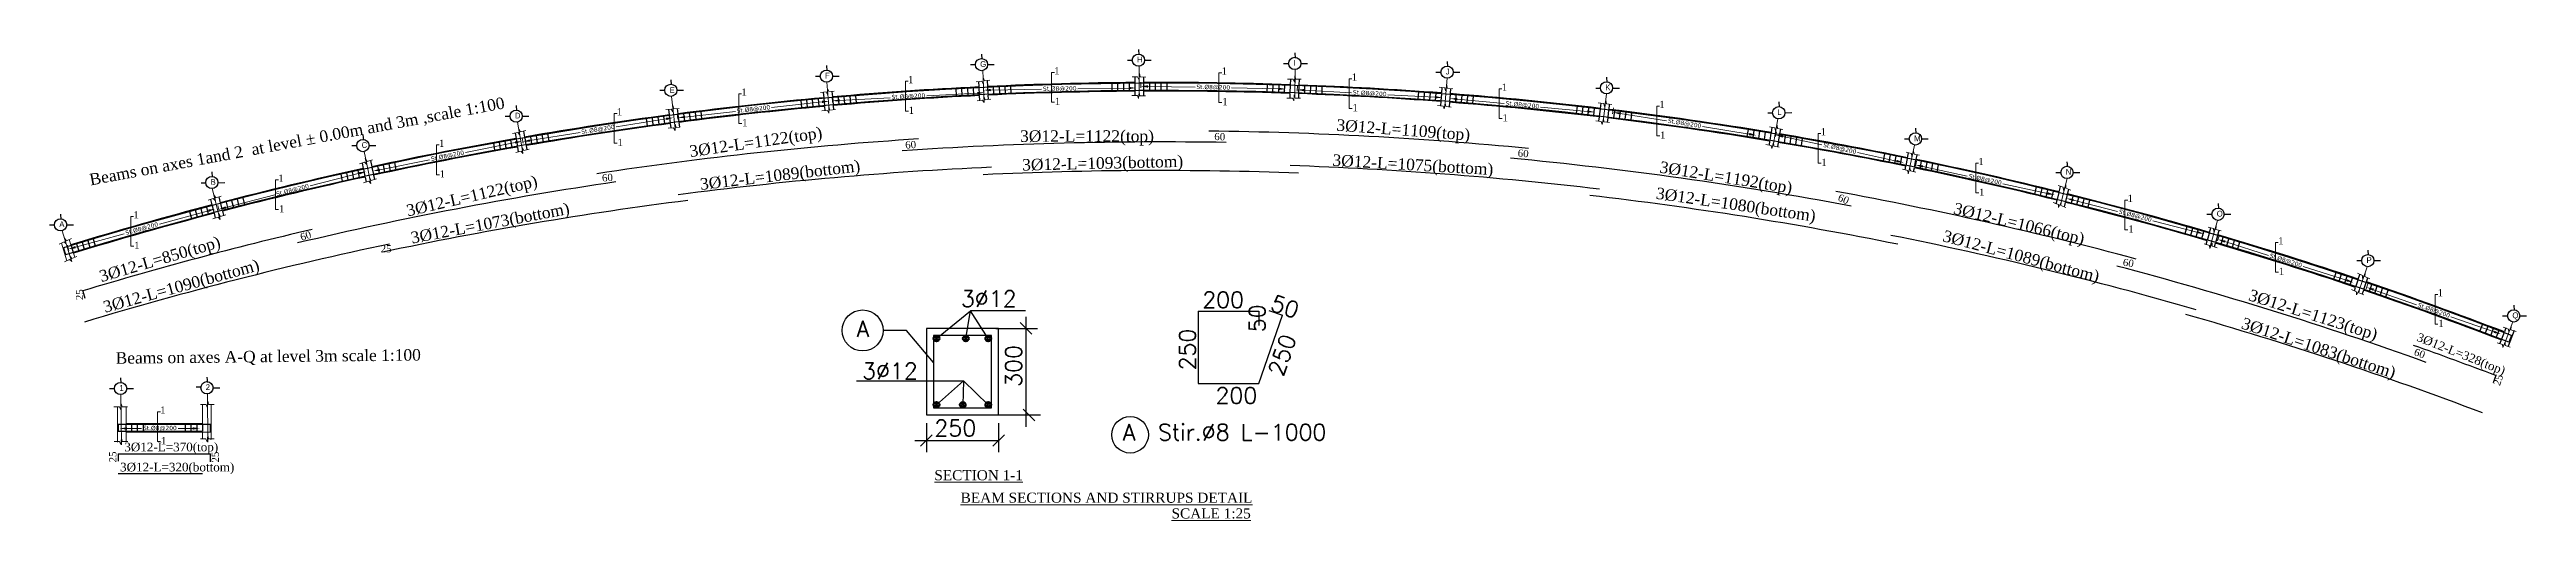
# Model space of a CAD drawing. Extents: x 60675 to 406257, y -6788 to 756297.
# Drawn here: x 388791 to 397368, y 750143 to 751775 of the extents above; entities that cross this region are included whole.
import ezdxf
from ezdxf.enums import TextEntityAlignment as Align

# ---------------------------------------------------------------- set-up
doc = ezdxf.new("R2010")
doc.units = 0
doc.linetypes.add('CONTINOUS', pattern=[2000000.0, 1000000.0, 1000000.0])
doc.linetypes.add('CONTINU', pattern=[0])
doc.layers.get('0').update_dxf_attribs({"linetype": 'CONTINUOUS'})
doc.layers.get('Defpoints').update_dxf_attribs({"linetype": 'CONTINUOUS'})
for name, color, linetype, lineweight in [('BAR-OUT', 6, 'CONTINUOUS', 50), ('DIM', 247, 'CONTINUOUS', 20), ('stirup', 4, 'CONTINUOUS', 30), ('VIS', 8, 'CONTINUOUS', 18), ('WALL', 7, 'CONTINUOUS', 60)]:
    doc.layers.add(name, color=color, linetype=linetype, lineweight=lineweight)
doc.layers.add('RHS', color=7, linetype='CONTINUOUS', lineweight=25, true_color=0x3dad99)
doc.styles.add('100', font='verdana.ttf', dxfattribs={"height": 20})
doc.styles.add('100 to 10', font='times.ttf', dxfattribs={"height": 15})
doc.styles.add('normal 2.5', font='romans.shx')
doc.styles.add('TEXT50-2.25', font='romans.shx')
doc.dimstyles.new('Leader', dxfattribs={"dimtxt": 20, "dimasz": 25, "dimexe": 5, "dimexo": 5, "dimgap": 5, "dimtad": 0, "dimdec": 0, "dimdsep": 46, "dimtxsty": '100', "dimcen": 2.5, "dimdle": 100, "dimclrd": 76, "dimclre": 96, "dimclrt": 3, "dimadec": 0, "dimazin": 0, "dimtfac": 1, "dimtdec": 0, "dimtofl": 0, "dimtmove": 1, "dimatfit": 3, "dimfxl": 1, "dimtolj": 1, "dimtzin": 0, "dimlwd": -1, "dimlwe": -1, "dimarcsym": 0})

msp = doc.modelspace()

# ---------------------------------------------------------------- texts
at = {"lineweight": 25, "style": 'normal 2.5'}
for s, p in [('3%%C12', (391946.7068, 750883.1213)), ('3%%C12', (391604.57493, 750632.78171)), ('Stir.%%C8 L-1000', (392628.91212, 750420.22996))]:
    msp.add_text(s, height=56.25, dxfattribs=at).set_placement(p)
at = {"lineweight": 35, "style": 'normal 2.5'}
for p in [(391607.40039, 750806.98772), (392529.2889, 750447.91)]:
    msp.add_text('A', height=56.25, dxfattribs=at).set_placement(p, align=Align.MIDDLE_CENTER)
at = {"color": 4, "linetype": 'CONTINOUS', "lineweight": 5, "style": '100 to 10'}
for s, p in [('%%USECTION 1-1', (391854.77569, 750282.3297)), ('%%UBEAM SECTIONS AND STIRRUPS DETAIL', (391945.80957, 750204.35178)), ('%%USCALE 1:25', (392675.99994, 750149.84037))]:
    msp.add_text(s, height=35, dxfattribs=at).set_placement(p)
at = {"color": 1, "linetype": 'CONTINU', "lineweight": 25, "char_height": 20, "width": 26.3257328, "attachment_point": 1}
for s, insert in [('{\\C7;F}', (391476.53069, 751694.29137, 111028.11588)), ('{\\C7;G}', (392013.42166, 751734.3132, 111028.11595)), ('{\\C7;H}', (392556.81174, 751749.97789, 111028.11588)), ('{\\C7;I}', (393098.0243, 751738.44719, -38318.597)), ('{\\C7;J}', (393625.5779, 751708.32521, -25194.01541)), ('{\\C7;E}', (390938.08916, 751644.01018, -20669.94273)), ('{\\C7;K}', (394177.72174, 751653.84677, 113987.00113)), ('{\\C7;D}', (390402.24015, 751555.81375, 111028.11588)), ('{\\C7;L}', (394773.97129, 751567.81258, -25184.14433)), ('{\\C7;C}', (389871.67033, 751453.85125, 111028.11595)), ('{\\C7;M}', (395247.34113, 751476.89543, -20669.94273)), ('{\\C7;N}', (395772.24223, 751361.00494, 111028.11595)), ('{\\C7;B}', (389348.50915, 751325.94287, 111028.11588)), ('{\\C7;A}', (388824.75162, 751179.4282, 171873.3731)), ('{\\C7;O}', (396295.18549, 751215.95889, 113986.97882)), ('{\\C7;P}', (396813.92595, 751055.17593, 111028.11595)), ('{\\C7;Q}', (397318.95661, 750863.68613, 171873.3731)), ('{\\C7;1}', (389032.43308, 750612.07255, -586358.42114)), ('{\\C7;2}', (389331.67265, 750614.74998, -901125.04696))]:
    msp.add_mtext(s, dxfattribs=dict(at, insert=insert))
at = {"color": 3, "attachment_point": 5, "style": 'TEXT50-2.25'}
for s, insert, char_height in [('\\A1;200', (392854.75103, 750907.45604), 56.25), ('\\A1;200', (392900.74849, 750575.79115), 56.25), ('\\A1;250', (391927.31346, 750463.14266), 56.5)]:
    msp.add_mtext(s, dxfattribs=dict(at, insert=insert, char_height=char_height))
for s, insert, char_height, rotation in [('\\A1;50', (393069.20326, 750883.65444), 56.25, 341.195096147), ('\\A1;50', (392972.71475, 750843.04373), 56.25, 90), ('\\A1;300', (392129.06346, 750678.44404), 56.5, 90), ('\\A1;250', (392731.22037, 750735.2208), 56.25, 90), ('\\A1;250', (393059.03617, 750716.16812), 56.25, 70.780612226)]:
    msp.add_mtext(s, dxfattribs=dict(at, insert=insert, char_height=char_height, rotation=rotation))
at = {"layer": 'WALL', "color": 252, "linetype": 'CONTINOUS', "lineweight": 5, "char_height": 25, "width": 20.9289054, "attachment_point": 1, "style": '100 to 10'}
for s, insert in [('{\\C7;1}', (391763.42208, 751682.99205)), ('{\\C7;1}', (392269.42218, 751713.496)), ('{\\C7;1}', (392849.21305, 751712.77287)), ('{\\C7;1}', (393299.96254, 751691.98149)), ('{\\C7;1}', (391186.61857, 751639.71837)), ('{\\C7;1}', (392271.87843, 751607.36022)), ('{\\C7;1}', (392851.6693, 751606.63709)), ('{\\C7;1}', (393302.41878, 751585.84571)), ('{\\C7;1}', (393819.48018, 751656.66725)), ('{\\C7;1}', (394365.27126, 751596.8278)), ('{\\C7;1}', (390755.08408, 751571.4324)), ('{\\C7;1}', (391189.07481, 751533.58259)), ('{\\C7;1}', (391765.87833, 751576.85627)), ('{\\C7;1}', (393821.93643, 751550.53147)), ('{\\C7;1}', (394923.77662, 751502.53794)), ('{\\C7;1}', (390139.45557, 751462.42013)), ('{\\C7;1}', (390757.54033, 751465.29662)), ('{\\C7;1}', (394367.72751, 751490.69202)), ('{\\C7;1}', (389582.68448, 751341.30867)), ('{\\C7;1}', (390141.91181, 751356.28435)), ('{\\C7;1}', (394926.23287, 751396.40216)), ('{\\C7;1}', (395469.86076, 751399.07713, 303571.43177)), ('{\\C7;1}', (395472.317, 751292.94135, 303571.43177)), ('{\\C7;1}', (395986.32167, 751271.44375, 303571.43177)), ('{\\C7;1}', (389081.29059, 751214.51449)), ('{\\C7;1}', (389585.14073, 751235.17289)), ('{\\C7;1}', (395988.77791, 751165.30797, 303571.43177)), ('{\\C7;1}', (389083.74683, 751108.37871)), ('{\\fTimes New Roman CE|b0|i0|c238|p18;\\C7;25}', (389937.22209, 751096.83422, 16113.52399)), ('{\\C7;1}', (396507.67647, 751124.3238, 303571.43177)), ('{\\C7;1}', (396510.13272, 751018.18802, 303571.43177)), ('{\\C7;1}', (397059.97419, 750944.53562, 303571.43177)), ('{\\C7;1}', (397062.43044, 750838.39984, 303571.43177)), ('{\\C7;1}', (389173.92424, 750537.87874)), ('{\\C7;1}', (389176.38049, 750431.74296))]:
    msp.add_mtext(s, dxfattribs=dict(at, insert=insert))
at = {"layer": 'WALL', "color": 6, "linetype": 'CONTINOUS', "lineweight": 40, "attachment_point": 1, "style": '100 to 10'}
for s, insert, char_height, width, rotation in [('{\\fTimes New Roman CE|b0|i0|c238|p18;\\C1;Beams on axes \\fTimes New Roman CE|b0|i0|c0|p18;1and 2 \\fTimes New Roman CE|b0|i0|c238|p18; at level\\fTimes New Roman CE|b0|i0|c0|p18; %%P 0.00\\fTimes New Roman CE|b0|i0|c238|p18;m\\fTimes New Roman CE|b0|i0|c0|p18; and 3m\\fTimes New Roman CE|b0|i0|c238|p18; ,scale 1:100}', (388925.88338, 751343.03799, 16113.52399), 40, 1991.9700654, 10.550632404), ('{\\fTimes New Roman CE|b0|i0|c238|p18;\\C7;3%%C12-L=\\fTimes New Roman CE|b0|i0|c0|p18;1122\\fTimes New Roman CE|b0|i0|c238|p18;(top)}', (391004.14049, 751441.50945, 16113.52399), 40, 776.8795887, 8.174439746), ('{\\fTimes New Roman CE|b0|i0|c238|p18;\\C7;3%%C12-L=\\fTimes New Roman CE|b0|i0|c0|p18;1109\\fTimes New Roman CE|b0|i0|c238|p18;(top)}', (393248.97231, 751533.69812, 16113.52399), 40, 776.8795887, 355.774271153), ('{\\fTimes New Roman CE|b0|i0|c238|p18;\\C7;3%%C12-L=\\fTimes New Roman CE|b0|i0|c0|p18;1122\\fTimes New Roman CE|b0|i0|c238|p18;(top)}', (392151.64659, 751494.83855, 16113.52399), 40, 776.8795887, 0.039147529), ('{\\fTimes New Roman CE|b0|i0|c238|p18;\\C7;3%%C12-L=\\fTimes New Roman CE|b0|i0|c0|p18;1122\\fTimes New Roman CE|b0|i0|c238|p18;(top)}', (390022.93673, 751235.31689, 16113.52399), 40, 776.8795887, 13.019810419), ('{\\fTimes New Roman CE|b0|i0|c238|p18;\\C7;3%%C12-L=\\fTimes New Roman CE|b0|i0|c0|p18;1089\\fTimes New Roman CE|b0|i0|c238|p18;(bottom)}', (391041.23412, 751327.83636, 16113.52399), 40, 775.1724546, 6.64985588), ('{\\fTimes New Roman CE|b0|i0|c238|p18;\\C7;3%%C12-L=\\fTimes New Roman CE|b0|i0|c0|p18;1093\\fTimes New Roman CE|b0|i0|c238|p18;(bottom)}', (392158.33851, 751395.13023, 16113.52399), 40, 775.1724546, 1.331340951), ('{\\fTimes New Roman CE|b0|i0|c238|p18;\\C7;3%%C12-L=\\fTimes New Roman CE|b0|i0|c0|p18;1075\\fTimes New Roman CE|b0|i0|c238|p18;(bottom)}', (393234.67721, 751411.9525, 16113.52399), 40, 775.1724546, 356.685472407), ('{\\fTimes New Roman CE|b0|i0|c238|p18;\\C7;3%%C12-L=\\fTimes New Roman CE|b0|i0|c0|p18;1192\\fTimes New Roman CE|b0|i0|c238|p18;(top)}', (394370.37704, 751388.10418, 16113.52399), 40, 776.8795887, 351.013497283), ('{\\fTimes New Roman CE|b0|i0|c238|p18;\\C7;3%%C12-L=\\fTimes New Roman CE|b0|i0|c0|p18;1073\\fTimes New Roman CE|b0|i0|c238|p18;(bottom)}', (390038.87344, 751141.60419, 16113.52399), 40, 775.1724546, 10.659587005), ('{\\fTimes New Roman CE|b0|i0|c238|p18;\\C7;3%%C12-L=\\fTimes New Roman CE|b0|i0|c0|p18;1080\\fTimes New Roman CE|b0|i0|c238|p18;(bottom)}', (394357.33333, 751297.51472, 16113.52399), 40, 775.1724546, 351.77664709), ('{\\fTimes New Roman CE|b0|i0|c238|p18;\\C7;3%%C12-L=\\fTimes New Roman CE|b0|i0|c0|p18;1066\\fTimes New Roman CE|b0|i0|c238|p18;(top)}', (395390.13499, 751245.19351, 16113.52399), 40, 776.8795887, 346.569220616), ('{\\fTimes New Roman CE|b0|i0|c238|p18;\\C7;3%%C12-L=\\fTimes New Roman CE|b0|i0|c0|p18;850\\fTimes New Roman CE|b0|i0|c238|p18;(top)}', (388959.26767, 751006.96303, 16113.52399), 40, 776.8795887, 16.382538644), ('{\\fTimes New Roman CE|b0|i0|c238|p18;\\C7;3%%C12-L=\\fTimes New Roman CE|b0|i0|c0|p18;1089\\fTimes New Roman CE|b0|i0|c238|p18;(bottom)}', (395353.89739, 751149.84702, 16113.52399), 40, 775.1724546, 345.124394845), ('{\\fTimes New Roman CE|b0|i0|c238|p18;\\C7;3%%C12-L=\\fTimes New Roman CE|b0|i0|c0|p18;1090\\fTimes New Roman CE|b0|i0|c238|p18;(bottom)}', (388972.85058, 750900.96509, 16113.52399), 40, 775.1724546, 15.408681214), ('{\\fTimes New Roman CE|b0|i0|c238|p18;\\C7;3%%C12-L=\\fTimes New Roman CE|b0|i0|c0|p18;1123\\fTimes New Roman CE|b0|i0|c238|p18;(top)}', (396414.4881, 750945.03397, 16113.52399), 40, 776.8795887, 342.46176895), ('{\\fTimes New Roman CE|b0|i0|c238|p18;\\C7;3%%C12-L=\\fTimes New Roman CE|b0|i0|c0|p18;1083\\fTimes New Roman CE|b0|i0|c238|p18;(bottom)}', (396389.80716, 750847.40349, 16113.52399), 40, 775.1724546, 341.754232276), ('{\\fTimes New Roman CE|b0|i0|c238|p18;\\C1;Beams on axes \\fTimes New Roman CE|b0|i0|c0|p18;A-Q\\fTimes New Roman CE|b0|i0|c238|p18; at level\\fTimes New Roman CE|b0|i0|c0|p18; 3m\\fTimes New Roman CE|b0|i0|c238|p18; scale 1:100}', (389019.55231, 750725.88341, 16113.52399), 40, 1080.4026294, 0.607711402), ('{\\fTimes New Roman CE|b0|i0|c238|p18;\\C7;3%%C12-L=\\fTimes New Roman CE|b0|i0|c0|p18;328\\fTimes New Roman CE|b0|i0|c238|p18;(top)}', (396996.26552, 750794.26171, 16113.52399), 30, 776.8795887, 338.35444462)]:
    msp.add_mtext(s, dxfattribs=dict(at, insert=insert, char_height=char_height, width=width, rotation=rotation))
at = {"layer": 'WALL', "color": 252, "linetype": 'CONTINOUS', "lineweight": 5, "char_height": 25, "width": 41.000591, "attachment_point": 1, "style": '100 to 10'}
for insert, rotation in [((391753.06702, 751456.10352, 16113.52399), 3.58931046), ((392824.66837, 751486.13845, 16113.52399), 357.861498111), ((393875.92111, 751428.79323, 32227.04798), 355.559964357), ((390703.00537, 751342.16764, 16113.52399), 3.972361307), ((394990.74488, 751275.66473, 16113.52399), 336.728638204), ((389655.99194, 751135.23683, 32227.04798), 18.621307125), ((395972.73126, 751050.80385, 16113.52399), 350.899783407), ((396984.42935, 750740.10202, 16113.52399), 340.228948927)]:
    msp.add_mtext('{\\C7;6\\fTimes New Roman CE|b0|i0|c238|p18;0}', dxfattribs=dict(at, insert=insert, rotation=rotation))
at = {"layer": 'WALL', "color": 6, "linetype": 'CONTINOUS', "lineweight": 35, "char_height": 25, "width": 23.5225073, "attachment_point": 1, "style": '100 to 10'}
for insert, rotation in [((388882.35336, 750906.23024, 16113.52399), 90), ((397251.94895, 750615.8921, 16113.52399), 71.584171831), ((388997.32196, 750344.07078), 90), ((389352.2317, 750343.59626), 90)]:
    msp.add_mtext('{\\fTimes New Roman CE|b0|i0|c238|p18;\\C7;2\\fTimes New Roman CE|b0|i0|c0|p18;5}', dxfattribs=dict(at, insert=insert, rotation=rotation))
at = {"layer": 'WALL', "color": 6, "linetype": 'CONTINOUS', "lineweight": 40, "char_height": 30, "attachment_point": 1, "style": '100 to 10'}
for s, insert, width in [('{\\fTimes New Roman CE|b0|i0|c238|p18;\\C7;3%%C12-L=\\fTimes New Roman CE|b0|i0|c0|p18;370\\fTimes New Roman CE|b0|i0|c238|p18;(top)}', (389049.92888, 750412.51593), 776.8795887), ('{\\fTimes New Roman CE|b0|i0|c238|p18;\\C7;3%%C12-L=\\fTimes New Roman CE|b0|i0|c0|p18;320\\fTimes New Roman CE|b0|i0|c238|p18;(bottom)}', (389035.2012, 750342.84407), 775.1724546)]:
    msp.add_mtext(s, dxfattribs=dict(at, insert=insert, width=width))

# ---------------------------------------------------------------- blocks, each defined once
blk = doc.blocks.new('*D187')
at = {"layer": 'Defpoints', "color": 0, "lineweight": 25}
for p in [(389365.1, 751222.7), (388851.3, 751101.2, 273517.6), (388856.3, 751083.1)]:
    blk.add_point(p, dxfattribs=at)
at = {"layer": 'DIM', "color": 76}
for p, q in [((389341, 751216.1), (389171.6, 751169.6)), ((388880.4, 751089.7), (389049.8, 751136.2))]:
    blk.add_line(p, q, dxfattribs=at)
at = {"layer": 'DIM', "color": 96}
for p, q in [((389366.4, 751217.9), (389366.4, 751217.9)), ((388852.6, 751096.4), (388857.6, 751078.2))]:
    blk.add_line(p, q, dxfattribs=at)
at = {"layer": 'DIM', "color": 76, "lineweight": 25}
for points in [[(389339.9, 751220.1), (389342.1, 751212.1), (389365.1, 751222.7)], [(388879.3, 751093.7), (388881.5, 751085.7), (388856.3, 751083.1)]]:
    blk.add_solid(points, dxfattribs=at)
at = {"layer": 'DIM', "color": 3, "insert": (389110.7, 751152.9), "char_height": 20, "attachment_point": 5, "rotation": 15.34779, "style": '100'}
blk.add_mtext('\\A1;{\\H0.75x;St.%%C8@200}', dxfattribs=at)
blk = doc.blocks.new('*D188')
at = {"layer": 'Defpoints', "color": 0, "lineweight": 25}
for p in [(389888, 751352), (389372.2, 751239.3, 273517.6), (389376.9, 751221.1)]:
    blk.add_point(p, dxfattribs=at)
at = {"layer": 'DIM', "color": 76}
for p, q in [((389863.8, 751345.8), (389693.6, 751302.2)), ((389401.1, 751227.3), (389571.2, 751270.8))]:
    blk.add_line(p, q, dxfattribs=at)
at = {"layer": 'DIM', "color": 96}
for p, q in [((389889.2, 751347.1), (389889.2, 751347.1)), ((389373.4, 751234.5), (389378.1, 751216.2))]:
    blk.add_line(p, q, dxfattribs=at)
at = {"layer": 'DIM', "color": 76, "lineweight": 25}
for points in [[(389862.7, 751349.8), (389864.8, 751341.7), (389888, 751352)], [(389400, 751231.3), (389402.1, 751223.2), (389376.9, 751221.1)]]:
    blk.add_solid(points, dxfattribs=at)
at = {"layer": 'DIM', "color": 3, "insert": (389632.4, 751286.5), "char_height": 20, "attachment_point": 5, "rotation": 14.36113, "style": '100'}
blk.add_mtext('\\A1;{\\H0.75x;St.%%C8@200}', dxfattribs=at)
blk = doc.blocks.new('*D189')
at = {"layer": 'Defpoints', "color": 0, "lineweight": 25}
for p in [(390427.7, 751457.1), (389906.7, 751371.7, 273517.6), (389910.4, 751353.2)]:
    blk.add_point(p, dxfattribs=at)
at = {"layer": 'DIM', "color": 76}
for p, q in [((390403.2, 751452.2), (390231, 751417.6)), ((389934.9, 751358.1), (390107.1, 751392.7))]:
    blk.add_line(p, q, dxfattribs=at)
at = {"layer": 'DIM', "color": 96}
for p, q in [((390428.7, 751452.2), (390428.7, 751452.2)), ((389907.7, 751366.8), (389911.4, 751348.3))]:
    blk.add_line(p, q, dxfattribs=at)
at = {"layer": 'DIM', "color": 76, "lineweight": 25}
for points in [[(390402.4, 751456.3), (390404, 751448.1), (390427.7, 751457.1)], [(389934.1, 751362.2), (389935.8, 751354), (389910.4, 751353.2)]]:
    blk.add_solid(points, dxfattribs=at)
at = {"layer": 'DIM', "color": 3, "insert": (390169.1, 751405.1), "char_height": 20, "attachment_point": 5, "rotation": 11.35983, "style": '100'}
blk.add_mtext('\\A1;{\\H0.75x;St.%%C8@200}', dxfattribs=at)
blk = doc.blocks.new('*D190')
at = {"layer": 'Defpoints', "color": 0, "lineweight": 25}
for p in [(390950.7, 751538.2), (390426.7, 751473.9, 273517.6), (390429.6, 751455.3)]:
    blk.add_point(p, dxfattribs=at)
at = {"layer": 'DIM', "color": 76}
for p, q in [((390926, 751534.3), (390752.6, 751506.7)), ((390454.3, 751459.2), (390627.8, 751486.8))]:
    blk.add_line(p, q, dxfattribs=at)
at = {"layer": 'DIM', "color": 96}
for p, q in [((390951.5, 751533.2), (390951.5, 751533.2)), ((390427.5, 751468.9), (390430.4, 751450.3))]:
    blk.add_line(p, q, dxfattribs=at)
at = {"layer": 'DIM', "color": 76, "lineweight": 25}
for points in [[(390925.4, 751538.4), (390926.7, 751530.1), (390950.7, 751538.2)], [(390453.7, 751463.3), (390455, 751455.1), (390429.6, 751455.3)]]:
    blk.add_solid(points, dxfattribs=at)
at = {"layer": 'DIM', "color": 3, "insert": (390690.2, 751496.7), "char_height": 20, "attachment_point": 5, "rotation": 9.04088, "style": '100'}
blk.add_mtext('\\A1;{\\H0.75x;St.%%C8@200}', dxfattribs=at)
blk = doc.blocks.new('*D191')
at = {"layer": 'Defpoints', "color": 0, "lineweight": 25}
for p in [(391490.7, 751596), (390964.3, 751556.7, 273517.6), (390966.3, 751538)]:
    blk.add_point(p, dxfattribs=at)
at = {"layer": 'DIM', "color": 76}
for p, q in [((391465.9, 751593.3), (391291.3, 751573.9)), ((390991.2, 751540.7), (391165.7, 751560))]:
    blk.add_line(p, q, dxfattribs=at)
at = {"layer": 'DIM', "color": 96}
for p, q in [((391491.3, 751591), (391491.3, 751591)), ((390964.8, 751551.7), (390966.9, 751533))]:
    blk.add_line(p, q, dxfattribs=at)
at = {"layer": 'DIM', "color": 76, "lineweight": 25}
for points in [[(391465.4, 751597.4), (391466.4, 751589.1), (391490.7, 751596)], [(390990.7, 751544.8), (390991.6, 751536.6), (390966.3, 751538)]]:
    blk.add_solid(points, dxfattribs=at)
at = {"layer": 'DIM', "color": 3, "insert": (391228.5, 751567), "char_height": 20, "attachment_point": 5, "rotation": 6.31759, "style": '100'}
blk.add_mtext('\\A1;{\\H0.75x;St.%%C8@200}', dxfattribs=at)
blk = doc.blocks.new('*D192')
at = {"layer": 'Defpoints', "color": 0, "lineweight": 25}
for p in [(391500.7, 751615.8, 273517.6), (391501.7, 751596.9), (392028.6, 751625.2)]:
    blk.add_point(p, dxfattribs=at)
at = {"layer": 'DIM', "color": 96}
for p, q in [((391501, 751610.8), (391502, 751591.9)), ((392028.8, 751620.2), (392028.8, 751620.2))]:
    blk.add_line(p, q, dxfattribs=at)
at = {"layer": 'DIM', "color": 76}
for p, q in [((391526.7, 751598.3), (391702, 751607.7)), ((392003.6, 751623.9), (391828.2, 751614.5))]:
    blk.add_line(p, q, dxfattribs=at)
at = {"layer": 'DIM', "color": 76, "lineweight": 25}
for points in [[(391526.4, 751602.4), (391526.9, 751594.1), (391501.7, 751596.9)], [(392003.4, 751628), (392003.8, 751619.7), (392028.6, 751625.2)]]:
    blk.add_solid(points, dxfattribs=at)
at = {"layer": 'DIM', "color": 3, "insert": (391765.1, 751611.1), "char_height": 20, "attachment_point": 5, "rotation": 3.06925, "style": '100'}
blk.add_mtext('\\A1;{\\H0.75x;St.%%C8@200}', dxfattribs=at)
blk = doc.blocks.new('*D193')
at = {"layer": 'Defpoints', "color": 0, "lineweight": 25}
for p in [(392024.9, 751652.8, 273517.6), (392025.1, 751634), (392552.7, 751641.6)]:
    blk.add_point(p, dxfattribs=at)
at = {"layer": 'DIM', "color": 96}
for p, q in [((392024.9, 751647.8), (392025.2, 751629)), ((392552.8, 751636.6), (392552.8, 751636.6))]:
    blk.add_line(p, q, dxfattribs=at)
at = {"layer": 'DIM', "color": 76}
for p, q in [((392050.1, 751634.3), (392225.7, 751636.9)), ((392527.7, 751641.2), (392352.1, 751638.7))]:
    blk.add_line(p, q, dxfattribs=at)
at = {"layer": 'DIM', "color": 76, "lineweight": 25}
for points in [[(392050.1, 751638.5), (392050.2, 751630.2), (392025.1, 751634)], [(392527.6, 751645.4), (392527.8, 751637.1), (392552.7, 751641.6)]]:
    blk.add_solid(points, dxfattribs=at)
at = {"layer": 'DIM', "color": 3, "insert": (392288.9, 751637.8), "char_height": 20, "attachment_point": 5, "rotation": 0.83087, "style": '100'}
blk.add_mtext('\\A1;{\\H0.75x;St.%%C8@200}', dxfattribs=at)
blk = doc.blocks.new('*D194')
at = {"layer": 'Defpoints', "color": 0, "lineweight": 25}
for p in [(392569.3, 751647.2), (392569.7, 751666.5, 273517.6), (393071.9, 751638)]:
    blk.add_point(p, dxfattribs=at)
at = {"layer": 'DIM', "color": 96}
for p, q in [((392569.6, 751661.5), (392569.2, 751642.2)), ((393071.8, 751633), (393071.8, 751633))]:
    blk.add_line(p, q, dxfattribs=at)
at = {"layer": 'DIM', "color": 76}
for p, q in [((392594.3, 751646.8), (392757.4, 751643.8)), ((393046.9, 751638.4), (392883.8, 751641.4))]:
    blk.add_line(p, q, dxfattribs=at)
at = {"layer": 'DIM', "color": 76, "lineweight": 25}
for points in [[(392594.4, 751650.9), (392594.2, 751642.6), (392569.3, 751647.2)], [(393046.9, 751642.6), (393046.8, 751634.3), (393071.9, 751638)]]:
    blk.add_solid(points, dxfattribs=at)
at = {"layer": 'DIM', "color": 3, "insert": (392820.6, 751642.6), "char_height": 20, "attachment_point": 5, "rotation": 358.94478, "style": '100'}
blk.add_mtext('\\A1;{\\H0.75x;St.%%C8@200}', dxfattribs=at)
blk = doc.blocks.new('*D195')
at = {"layer": 'Defpoints', "color": 0, "lineweight": 25}
for p in [(393111.4, 751635.2), (393112.4, 751655.3, 273517.6), (393613.2, 751608.1)]:
    blk.add_point(p, dxfattribs=at)
at = {"layer": 'DIM', "color": 96}
for p, q in [((393112.2, 751650.3), (393111.1, 751630.2)), ((393613, 751603.1), (393613, 751603.1))]:
    blk.add_line(p, q, dxfattribs=at)
at = {"layer": 'DIM', "color": 76}
for p, q in [((393136.3, 751633.8), (393299.2, 751625)), ((393588.3, 751609.4), (393425.4, 751618.2))]:
    blk.add_line(p, q, dxfattribs=at)
at = {"layer": 'DIM', "color": 76, "lineweight": 25}
for points in [[(393136.5, 751638), (393136.1, 751629.6), (393111.4, 751635.2)], [(393588.5, 751613.6), (393588.1, 751605.2), (393613.2, 751608.1)]]:
    blk.add_solid(points, dxfattribs=at)
at = {"layer": 'DIM', "color": 3, "insert": (393362.3, 751621.6), "char_height": 20, "attachment_point": 5, "rotation": 356.91014, "style": '100'}
blk.add_mtext('\\A1;{\\H0.75x;St.%%C8@200}', dxfattribs=at)
blk = doc.blocks.new('*D196')
at = {"layer": 'Defpoints', "color": 0, "lineweight": 25}
for p in [(393640.6, 751605.1), (393642.5, 751625.2, 273517.6), (394141, 751557.8)]:
    blk.add_point(p, dxfattribs=at)
at = {"layer": 'DIM', "color": 96}
for p, q in [((393642, 751620.3), (393640.1, 751600.2)), ((394140.5, 751552.8), (394140.5, 751552.8))]:
    blk.add_line(p, q, dxfattribs=at)
at = {"layer": 'DIM', "color": 76}
for p, q in [((393665.5, 751602.8), (393827.9, 751587.4)), ((394116.1, 751560.1), (393953.7, 751575.5))]:
    blk.add_line(p, q, dxfattribs=at)
at = {"layer": 'DIM', "color": 76, "lineweight": 25}
for points in [[(393665.9, 751606.9), (393665.1, 751598.6), (393640.6, 751605.1)], [(394116.5, 751564.3), (394115.7, 751556), (394141, 751557.8)]]:
    blk.add_solid(points, dxfattribs=at)
at = {"layer": 'DIM', "color": 3, "insert": (393890.8, 751581.5), "char_height": 20, "attachment_point": 5, "rotation": 354.59118, "style": '100'}
blk.add_mtext('\\A1;{\\H0.75x;St.%%C8@200}', dxfattribs=at)
blk = doc.blocks.new('*D197')
at = {"layer": 'Defpoints', "color": 0, "lineweight": 25}
for p in [(394204.3, 751557.4), (394207.5, 751577.3, 273517.6), (394700.6, 751477.9)]:
    blk.add_point(p, dxfattribs=at)
at = {"layer": 'DIM', "color": 96}
for p, q in [((394206.7, 751572.4), (394203.5, 751552.4)), ((394699.8, 751473), (394699.8, 751473))]:
    blk.add_line(p, q, dxfattribs=at)
at = {"layer": 'DIM', "color": 76}
for p, q in [((394229, 751553.4), (394390.1, 751527.6)), ((394675.9, 751481.8), (394514.8, 751507.6))]:
    blk.add_line(p, q, dxfattribs=at)
at = {"layer": 'DIM', "color": 76, "lineweight": 25}
for points in [[(394229.7, 751557.5), (394228.3, 751549.3), (394204.3, 751557.4)], [(394676.6, 751486), (394675.3, 751477.7), (394700.6, 751477.9)]]:
    blk.add_solid(points, dxfattribs=at)
at = {"layer": 'DIM', "color": 3, "insert": (394452.5, 751517.6), "char_height": 20, "attachment_point": 5, "rotation": 350.90389, "style": '100'}
blk.add_mtext('\\A1;{\\H0.75x;St.%%C8@200}', dxfattribs=at)
blk = doc.blocks.new('*D198')
at = {"layer": 'Defpoints', "color": 0, "lineweight": 25}
for p in [(394768.6, 751478.6), (394772, 751494.2, 273517.6), (395211, 751383)]:
    blk.add_point(p, dxfattribs=at)
at = {"layer": 'DIM', "color": 96}
for p, q in [((394770.9, 751489.4), (394767.5, 751473.7)), ((395209.9, 751378.1), (395209.9, 751378.1))]:
    blk.add_line(p, q, dxfattribs=at)
at = {"layer": 'DIM', "color": 76}
for p, q in [((394793, 751473.3), (394928, 751444.1)), ((395186.6, 751388.3), (395051.5, 751417.5))]:
    blk.add_line(p, q, dxfattribs=at)
at = {"layer": 'DIM', "color": 76, "lineweight": 25}
for points in [[(394793.9, 751477.4), (394792.1, 751469.2), (394768.6, 751478.6)], [(395187.4, 751392.4), (395185.7, 751384.2), (395211, 751383)]]:
    blk.add_solid(points, dxfattribs=at)
at = {"layer": 'DIM', "color": 3, "insert": (394989.8, 751430.8), "char_height": 20, "attachment_point": 5, "rotation": 347.81326, "style": '100'}
blk.add_mtext('\\A1;{\\H0.75x;St.%%C8@200}', dxfattribs=at)
blk = doc.blocks.new('*D199')
at = {"layer": 'Defpoints', "color": 0, "lineweight": 25}
for p in [(395252.7, 751374.9), (395256.5, 751392.5, 273517.6), (395733.6, 751271)]:
    blk.add_point(p, dxfattribs=at)
at = {"layer": 'DIM', "color": 96}
for p, q in [((395255.5, 751387.6), (395251.7, 751370)), ((395732.5, 751266.1), (395732.5, 751266.1))]:
    blk.add_line(p, q, dxfattribs=at)
at = {"layer": 'DIM', "color": 76}
for p, q in [((395277.2, 751369.6), (395431.4, 751336.3)), ((395709.2, 751276.3), (395554.9, 751309.6))]:
    blk.add_line(p, q, dxfattribs=at)
at = {"layer": 'DIM', "color": 76, "lineweight": 25}
for points in [[(395278.1, 751373.7), (395276.3, 751365.5), (395252.7, 751374.9)], [(395710, 751280.4), (395708.3, 751272.2), (395733.6, 751271)]]:
    blk.add_solid(points, dxfattribs=at)
at = {"layer": 'DIM', "color": 3, "insert": (395493.2, 751322.9), "char_height": 20, "attachment_point": 5, "rotation": 347.81326, "style": '100'}
blk.add_mtext('\\A1;{\\H0.75x;St.%%C8@200}', dxfattribs=at)
blk = doc.blocks.new('*D200')
at = {"layer": 'Defpoints', "color": 0, "lineweight": 25}
for p in [(395774.8, 751259.1), (395779.4, 751276.6, 273517.6), (396251.1, 751135.9)]:
    blk.add_point(p, dxfattribs=at)
at = {"layer": 'DIM', "color": 96}
for p, q in [((395778.1, 751271.7), (395773.6, 751254.2)), ((396249.9, 751131), (396249.9, 751131))]:
    blk.add_line(p, q, dxfattribs=at)
at = {"layer": 'DIM', "color": 76}
for p, q in [((395799, 751252.8), (395951.8, 751213.3)), ((396226.9, 751142.1), (396074.1, 751181.7))]:
    blk.add_line(p, q, dxfattribs=at)
at = {"layer": 'DIM', "color": 76, "lineweight": 25}
for points in [[(395800.1, 751256.9), (395798, 751248.8), (395774.8, 751259.1)], [(396227.9, 751146.2), (396225.9, 751138.1), (396251.1, 751135.9)]]:
    blk.add_solid(points, dxfattribs=at)
at = {"layer": 'DIM', "color": 3, "insert": (396013, 751197.5), "char_height": 20, "attachment_point": 5, "rotation": 345.4943, "style": '100'}
blk.add_mtext('\\A1;{\\H0.75x;St.%%C8@200}', dxfattribs=at)
blk = doc.blocks.new('*D201')
at = {"layer": 'Defpoints', "color": 0, "lineweight": 25}
for p in [(396299.9, 751116.6), (396305.4, 751133.8, 273517.6), (396768.8, 750967.7)]:
    blk.add_point(p, dxfattribs=at)
at = {"layer": 'DIM', "color": 96}
for p, q in [((396303.9, 751129.1), (396298.4, 751111.9)), ((396767.3, 750962.9), (396767.3, 750962.9))]:
    blk.add_line(p, q, dxfattribs=at)
at = {"layer": 'DIM', "color": 76}
for p, q in [((396323.7, 751109.1), (396474.1, 751061.3)), ((396744.9, 750975.3), (396594.6, 751023))]:
    blk.add_line(p, q, dxfattribs=at)
at = {"layer": 'DIM', "color": 76, "lineweight": 25}
for points in [[(396325, 751113), (396322.5, 751105.1), (396299.9, 751116.6)], [(396746.2, 750979.2), (396743.7, 750971.3), (396768.8, 750967.7)]]:
    blk.add_solid(points, dxfattribs=at)
at = {"layer": 'DIM', "color": 3, "insert": (396534.3, 751042.2), "char_height": 20, "attachment_point": 5, "rotation": 342.37563, "style": '100'}
blk.add_mtext('\\A1;{\\H0.75x;St.%%C8@200}', dxfattribs=at)
blk = doc.blocks.new('*D202')
at = {"layer": 'Defpoints', "color": 0, "lineweight": 25}
for p in [(396814.6, 750950.8), (396820.6, 750967.8, 273517.6), (397279, 750788.4)]:
    blk.add_point(p, dxfattribs=at)
at = {"layer": 'DIM', "color": 96}
for p, q in [((396818.9, 750963.1), (396813, 750946.1)), ((397277.3, 750783.6), (397277.3, 750783.6))]:
    blk.add_line(p, q, dxfattribs=at)
at = {"layer": 'DIM', "color": 76}
for p, q in [((396838.2, 750942.6), (396987.2, 750890.4)), ((397255.4, 750796.6), (397106.4, 750848.7))]:
    blk.add_line(p, q, dxfattribs=at)
at = {"layer": 'DIM', "color": 76, "lineweight": 25}
for points in [[(396839.6, 750946.5), (396836.9, 750938.6), (396814.6, 750950.8)], [(397256.8, 750800.5), (397254, 750792.7), (397279, 750788.4)]]:
    blk.add_solid(points, dxfattribs=at)
at = {"layer": 'DIM', "color": 3, "insert": (397046.8, 750869.6), "char_height": 20, "attachment_point": 5, "rotation": 340.71718, "style": '100'}
blk.add_mtext('\\A1;{\\H0.75x;St.%%C8@200}', dxfattribs=at)
blk = doc.blocks.new('*D204')
at = {"layer": 'Defpoints', "color": 0, "lineweight": 25}
for p in [(389034.4, 750461.7), (389311.8, 750461.7), (389311.8, 750461.7)]:
    blk.add_point(p, dxfattribs=at)
at = {"layer": 'DIM', "color": 76}
for p, q in [((389059.4, 750461.7), (389109.9, 750461.7)), ((389286.8, 750461.7), (389236.3, 750461.7))]:
    blk.add_line(p, q, dxfattribs=at)
at = {"layer": 'DIM', "color": 76, "lineweight": 25}
for points in [[(389059.4, 750465.9), (389059.4, 750457.6), (389034.4, 750461.7)], [(389286.8, 750465.9), (389286.8, 750457.6), (389311.8, 750461.7)]]:
    blk.add_solid(points, dxfattribs=at)
at = {"layer": 'DIM', "color": 3, "insert": (389173.1, 750461.7), "char_height": 20, "attachment_point": 5, "style": '100'}
blk.add_mtext('\\A1;{\\H0.75x;St.%%C8@200}', dxfattribs=at)
blk = doc.blocks.new('_Oblique')
at = {"color": 0, "linetype": 'ByBlock', "lineweight": -2}
blk.add_line((-0.5, -0.5), (0.5, 0.5), dxfattribs=at)

# ---------------------------------------------------------------- dimensions: what is measured, and where the dimension line sits
at = {"layer": 'DIM'}
for base, p1, p2, angle, picture, middle in [((390966.33455, 751537.9567, 16113.52399), (391490.74957, 751596.01563, 16113.52399), (390964.26143, 751556.68213, 289631.08868), 186.317590037, '*D191', (391228.54206, 751566.98616, 16113.52399)), ((391501.69545, 751596.94282, 16113.52399), (392028.55774, 751625.19307, 16113.52399), (391500.68671, 751615.75564, 289631.08868), 183.069248604, '*D192', (391765.12659, 751611.06794, 16113.52399)), ((392025.13098, 751633.95751, 16113.52399), (392552.69463, 751641.60846, 16113.52399), (392024.85778, 751652.79537, 289631.08868), 180.830869444, '*D193', (392288.9128, 751637.78299, 16113.52399)), ((392569.31725, 751647.21766, 16113.52399), (393071.85115, 751637.96139, 16113.52399), (392569.67269, 751666.51471, 289631.08868), 178.944776555, '*D194', (392820.5842, 751642.58953, 16113.52399)), ((393111.35106, 751635.15284, 16113.52399), (393613.2395, 751608.06058, 16113.52399), (393112.43931, 751655.31284, 289631.08868), 176.91013652, '*D195', (393362.29528, 751621.60671, 16113.52399)), ((393640.60439, 751605.14973, 16113.52399), (394140.9856, 751557.7721, 16113.52399), (393642.50747, 751625.24919, 289631.08868), 174.591184226, '*D196', (393890.79499, 751581.46091, 16113.52399)), ((390429.64887, 751455.27206, 16113.52399), (390950.71312, 751538.18167, 16113.52399), (390426.68839, 751473.87785, 289631.08868), 189.040879163, '*D190', (390690.18099, 751496.72687, 16113.52399)), ((394204.30614, 751557.3537, 16113.52399), (394700.6046, 751477.8941, 16113.52399), (394207.4979, 751577.28917, 289631.08868), 170.903887176, '*D197', (394452.45537, 751517.6239, 16113.52399)), ((389910.42552, 751353.18556, 16113.52399), (390427.70834, 751457.11073, 16113.52399), (389906.71464, 751371.65632, 289631.08868), 191.359831434, '*D189', (390169.06693, 751405.14815, 16113.52399)), ((394768.57429, 751478.57597, 16113.52399), (395210.99354, 751383.0287, 16113.52399), (394771.95666, 751494.23759, 289631.08868), 167.813258165, '*D198', (394989.78392, 751430.80233, 16113.52399)), ((389376.85897, 751221.084, 16113.52399), (389887.99088, 751351.95083, 16113.52399), (389372.18607, 751239.33513, 289631.08868), 194.361131268, '*D188', (389632.42492, 751286.51741, 16113.52399)), ((395252.73742, 751374.87069, 16113.52399), (395733.59998, 751271.02099, 16113.52399), (395256.54579, 751392.50486, 289631.08868), 167.813258165, '*D199', (395493.1687, 751322.94584, 16113.52399)), ((395774.8418, 751259.09045, 16113.52399), (396251.10855, 751135.86897, 16113.52399), (395779.36057, 751276.55608, 289631.08868), 165.494303611, '*D200', (396012.97518, 751197.47971, 16113.52399)), ((388856.2884, 751083.05965, 16113.52399), (389365.09104, 751222.7086, 16113.52399), (388851.30192, 751101.22761, 289631.08868), 195.347794688, '*D187', (389110.68972, 751152.88413, 16113.52399)), ((396299.91052, 751116.63097, 16113.52399), (396768.76815, 750967.68104, 16113.52399), (396305.37281, 751133.8249, 289631.08868), 162.375628184, '*D201', (396534.33934, 751042.15601, 16113.52399)), ((396814.63061, 750950.81233, 16113.52399), (397278.98104, 750788.35545, 16113.52399), (396820.58822, 750967.84097, 289631.08868), 160.717183642, '*D202', (397046.80583, 750869.58389, 16113.52399))]:
    dim = msp.add_linear_dim(base=base, p1=p1, p2=p2, angle=angle, text='{\\H0.75x;St.%%C8@200}', dimstyle='Leader', dxfattribs=at)
    dim.commit()
    dim.dimension.update_dxf_attribs({"geometry": picture, "text_midpoint": middle})
dim = msp.add_linear_dim(base=(389311.82147, 750461.72596), p1=(389034.37596, 750461.72596), p2=(389311.82147, 750461.72596), text='{\\H0.75x;St.%%C8@200}', dimstyle='Leader', dxfattribs=at)
dim.commit()
dim.dimension.update_dxf_attribs({"geometry": '*D204', "text_midpoint": (389173.09871, 750461.72596)})

# ---------------------------------------------------------------- linework, layer by layer
at = {"color": 3, "linetype": 'CONTINU', "lineweight": 25}
for p, q in [((392017.93961, 751759.10495, 111028.11595), (392019.27681, 751740.97986, 171640.23974)), ((392561.32969, 751774.76965, 111028.11588), (392562.66689, 751756.64456, 171640.23966)), ((393102.54225, 751763.23895, -38318.597), (393103.87945, 751745.11386, 22293.52678)), ((390942.26826, 751670.17297, -20669.94273), (390943.60546, 751652.04788, 39942.18106)), ((391442.73296, 751682.28484, 111028.11588), (391459.82723, 751682.31108, 111028.11588)), ((391481.04863, 751719.08313, 111028.11588), (391482.38583, 751700.95804, 171640.23966)), ((391502.26986, 751682.37623, 111028.11588), (391525.31583, 751682.41161, 111028.11588)), ((391979.62394, 751722.30667, 111028.11595), (391996.7182, 751722.33291, 111028.11595)), ((392039.16083, 751722.39806, 111028.11595), (392062.20681, 751722.43343, 111028.11595)), ((392523.01402, 751737.97136, 111028.11588), (392540.10829, 751737.9976, 111028.11588)), ((392582.55091, 751738.06275, 111028.11588), (392605.59689, 751738.09813, 111028.11588)), ((393064.22658, 751726.44067, -38318.597), (393081.32084, 751726.46691, -38318.597)), ((393123.76347, 751726.53206, -38318.597), (393146.80944, 751726.56743, -38318.597)), ((393591.78018, 751696.31868, -25194.01541), (393608.87445, 751696.34492, -25194.01541)), ((393630.09585, 751733.11696, -25194.01541), (393631.43305, 751714.99187, 35418.10838)), ((393651.31707, 751696.41007, -25194.01541), (393674.36305, 751696.44545, -25194.01541)), ((394182.23969, 751678.63853, 113987.00113), (394183.57689, 751660.51344, 174599.12492)), ((390903.95259, 751633.37468, -20669.94273), (390921.04686, 751633.40092, -20669.94273)), ((390963.48948, 751633.46607, -20669.94273), (390986.53546, 751633.50145, -20669.94273)), ((394144.79285, 751640.91667, 113987.00113), (394161.88712, 751640.94291, 113987.00113)), ((394204.32974, 751641.00806, 113987.00113), (394227.37572, 751641.04343, 113987.00113)), ((394779.27119, 751593.41926, -25184.14433), (394780.60839, 751575.29417, 35427.97946)), ((390368.44242, 751543.80722, 111028.11588), (390385.53669, 751543.83346, 111028.11588)), ((390406.75809, 751580.60551, 111028.11588), (390408.0953, 751562.48042, 171640.23967)), ((390427.97932, 751543.89861, 111028.11588), (390451.02529, 751543.93399, 111028.11588)), ((394741.0424, 751555.80605, -25184.14433), (394758.13667, 751555.83229, -25184.14433)), ((394800.5793, 751555.89744, -25184.14433), (394823.62527, 751555.93282, -25184.14433)), ((395251.85908, 751501.68719, -20669.94273), (395253.19628, 751483.5621, 39942.18106)), ((389837.87261, 751441.84473, 111028.11595), (389854.96688, 751441.87097, 111028.11595)), ((389876.18828, 751478.64301, 111028.11595), (389877.52548, 751460.51792, 171640.23974)), ((389897.4095, 751441.93612, 111028.11595), (389920.45548, 751441.97149, 111028.11595)), ((395213.54341, 751464.88891, -20669.94273), (395230.63767, 751464.91515, -20669.94273)), ((395273.0803, 751464.9803, -20669.94273), (395296.12627, 751465.01567, -20669.94273)), ((389353.02709, 751350.73462, 111028.11588), (389354.3643, 751332.60953, 171640.23967)), ((395738.4445, 751348.99842, 111028.11595), (395755.53877, 751349.02466, 111028.11595)), ((395776.76017, 751385.7967, 111028.11595), (395778.09738, 751367.67161, 171640.23974)), ((395797.9814, 751349.08981, 111028.11595), (395821.02737, 751349.12518, 111028.11595)), ((389315.6237, 751313.26629, 111028.11588), (389332.71797, 751313.29253, 111028.11588)), ((389375.1606, 751313.35768, 111028.11588), (389398.20657, 751313.39306, 111028.11588)), ((388790.9539, 751167.42168, 171873.3731), (388808.04817, 751167.44792, 171873.3731)), ((388829.26957, 751204.21996, 171873.3731), (388830.60677, 751186.09487, 232485.49689)), ((388850.49079, 751167.51307, 171873.3731), (388873.53677, 751167.54844, 171873.3731)), ((396261.38777, 751203.95236, 113986.97882), (396278.48204, 751203.9786, 113986.97882)), ((396299.70344, 751240.75065, 113986.97882), (396301.04064, 751222.62556, 174599.10261)), ((396320.92466, 751204.04375, 113986.97882), (396343.97064, 751204.07913, 113986.97882)), ((396818.4439, 751079.96768, 111028.11595), (396819.7811, 751061.84259, 171640.23974)), ((388873.73091, 751069.14604, 16113.52399), (388873.73091, 751069.14604, 16113.52399)), ((396780.12823, 751043.1694, 111028.11595), (396797.22249, 751043.19564, 111028.11595)), ((396839.66512, 751043.26079, 111028.11595), (396862.71109, 751043.29617, 111028.11595)), ((388905.91644, 750938.3113, 16113.52399), (388905.9749, 750938.10128, 16088.52494)), ((388905.9749, 750938.10128, 16088.52494), (388906.03336, 750937.89125, 16063.52589)), ((397285.15889, 750851.67961, 171873.3731), (397302.25315, 750851.70585, 171873.3731)), ((397323.47456, 750888.47789, 171873.3731), (397324.81176, 750870.3528, 232485.49689)), ((397344.69578, 750851.771, 171873.3731), (397367.74176, 750851.80637, 171873.3731)), ((388998.63536, 750600.06602, -586358.42114), (389015.72963, 750600.09226, -586358.42114)), ((389036.95103, 750636.8643, -586358.42114), (389038.28823, 750618.73921, -525746.29735)), ((389058.17225, 750600.15741, -586358.42114), (389081.21823, 750600.19279, -586358.42114)), ((389298.72345, 750605.50052, -532228.69416), (389315.81771, 750605.52676, -532228.69416)), ((389336.1906, 750639.54174, -901125.04696), (389337.5278, 750621.41665, -840512.92317)), ((389357.41182, 750602.83485, -901125.04696), (389380.4578, 750602.87022, -901125.04696)), ((389350.58139, 750479.45685, -54820.63566), (389351.00362, 750479.45685, -54820.63566)), ((389350.58139, 750476.95685, -54820.63566), (389351.00362, 750476.95685, -54820.63566)), ((389350.58139, 750451.95685, -54820.63566), (389351.00362, 750451.95685, -54820.63566)), ((389350.58139, 750449.45685, -54820.63566), (389351.00362, 750449.45685, -54820.63566))]:
    msp.add_line(p, q, dxfattribs=at)
at = {"color": 30, "linetype": 'CONTINOUS', "lineweight": 13}
for p, q in [((392260.53007, 751695.17366), (392260.53007, 751592.01935)), ((392260.53007, 751695.17366), (392270.26465, 751695.17366)), ((392840.32094, 751694.45053), (392840.32094, 751591.29621)), ((392840.32094, 751694.45053), (392850.05552, 751694.45053)), ((393291.07042, 751673.65915), (393291.07042, 751570.50484)), ((393291.07042, 751673.65915), (393300.805, 751673.65915)), ((391177.72645, 751621.39603), (391177.72645, 751518.24171)), ((391177.72645, 751621.39603), (391187.46103, 751621.39603)), ((391754.52997, 751664.66971), (391754.52997, 751561.5154)), ((391754.52997, 751664.66971), (391764.26455, 751664.66971)), ((392260.53007, 751592.01935), (392270.87103, 751592.01935)), ((392840.32094, 751591.29621), (392850.6619, 751591.29621)), ((393810.58807, 751638.34491), (393810.58807, 751535.1906)), ((393810.58807, 751638.34491), (393820.32264, 751638.34491)), ((390746.19197, 751553.11006), (390746.19197, 751449.95575)), ((390746.19197, 751553.11006), (390755.92655, 751553.11006)), ((391177.72645, 751518.24171), (391188.06742, 751518.24171)), ((391754.52997, 751561.5154), (391764.87093, 751561.5154)), ((393291.07042, 751570.50484), (393301.41139, 751570.50484)), ((393810.58807, 751535.1906), (393820.92903, 751535.1906)), ((394356.37915, 751578.50546), (394356.37915, 751475.35114)), ((394356.37915, 751578.50546), (394366.11373, 751578.50546)), ((390130.56345, 751444.09779), (390130.56345, 751340.94348)), ((390130.56345, 751444.09779), (390140.29803, 751444.09779)), ((390746.19197, 751449.95575), (390756.53293, 751449.95575)), ((394356.37915, 751475.35114), (394366.72011, 751475.35114)), ((394914.88451, 751484.2156), (394914.88451, 751381.06129)), ((394914.88451, 751484.2156), (394924.61909, 751484.2156)), ((390130.56345, 751340.94348), (390140.90442, 751340.94348)), ((394914.88451, 751381.06129), (394925.22547, 751381.06129)), ((395460.96864, 751380.75479, 303571.43177), (395460.96864, 751277.60048, 303571.43177)), ((395460.96864, 751380.75479, 303571.43177), (395470.70322, 751380.75479, 303571.43177)), ((389573.79237, 751322.98633), (389573.79237, 751219.83202)), ((389573.79237, 751322.98633), (389583.52694, 751322.98633)), ((395460.96864, 751277.60048, 303571.43177), (395471.30961, 751277.60048, 303571.43177)), ((395977.42955, 751253.12141, 303571.43177), (395977.42955, 751149.9671, 303571.43177)), ((395977.42955, 751253.12141, 303571.43177), (395987.16413, 751253.12141, 303571.43177)), ((389072.39847, 751196.19215), (389072.39847, 751093.03784)), ((389072.39847, 751196.19215), (389082.13305, 751196.19215)), ((389573.79237, 751219.83202), (389584.13333, 751219.83202)), ((389072.39847, 751093.03784), (389082.73944, 751093.03784)), ((395977.42955, 751149.9671, 303571.43177), (395987.77052, 751149.9671, 303571.43177)), ((396498.78436, 751106.00146, 303571.43177), (396498.78436, 751002.84715, 303571.43177)), ((396498.78436, 751106.00146, 303571.43177), (396508.51894, 751106.00146, 303571.43177)), ((396498.78436, 751002.84715, 303571.43177), (396509.12532, 751002.84715, 303571.43177)), ((397051.08208, 750926.21328, 303571.43177), (397051.08208, 750823.05897, 303571.43177)), ((397051.08208, 750926.21328, 303571.43177), (397060.81665, 750926.21328, 303571.43177)), ((397051.08208, 750823.05897, 303571.43177), (397061.42304, 750823.05897, 303571.43177)), ((389165.03213, 750519.5564), (389165.03213, 750416.40209)), ((389165.03213, 750519.5564), (389174.76671, 750519.5564)), ((389165.03213, 750416.40209), (389175.37309, 750416.40209))]:
    msp.add_line(p, q, dxfattribs=at)
for p, q in [((391862.31346, 750773.41916), (391980.45748, 750869.84991)), ((391963.94478, 750773.41916), (391980.45748, 750869.84991)), ((392170.23617, 750869.84991), (391980.45748, 750869.84991)), ((392041.50404, 750773.41916), (391980.45748, 750869.84991)), ((392077.31346, 750808.41916), (391827.31346, 750808.41916)), ((391827.31346, 750808.41916), (391827.31346, 750508.41916)), ((392077.31346, 750508.41916), (392077.31346, 750808.41916)), ((391584.74315, 750626.51102), (391956.69974, 750626.51102)), ((391862.31346, 750543.41916), (391955.87754, 750626.51102)), ((391955.87754, 750626.51102), (391953.19529, 750543.41916)), ((392041.44519, 750543.41916), (391955.87754, 750626.51102)), ((391827.31346, 750508.41916), (392077.31346, 750508.41916))]:
    msp.add_line(p, q)
at = {"color": 9}
for p, q in [((392172.31346, 750466.94297), (392172.31346, 750848.41916)), ((392067.31346, 750808.41916), (392212.31346, 750808.41916)), ((391827.31346, 750479.61702), (391827.31346, 750379.89266)), ((392077.31346, 750508.41916), (392222.31346, 750508.41916)), ((392077.31346, 750479.61702), (392077.31346, 750379.89266)), ((391787.31346, 750419.89266), (392077.31346, 750419.89266))]:
    msp.add_line(p, q, dxfattribs=at)
at = {"color": 6, "linetype": 'CONTINU', "lineweight": 25}
for p, q in [((389028.29684, 750476.95685, -54820.63566), (389348.08139, 750476.95685, -54820.63566)), ((389028.29684, 750476.95685, -368896.3528), (389028.29684, 750451.95685, -368896.3528)), ((389055.79684, 750451.95685, -368896.3528), (389055.79684, 750476.95685, -368896.3528)), ((389075.79684, 750451.95685, -368896.3528), (389075.79684, 750476.95685, -368896.3528)), ((389075.79684, 750451.95685, -368896.3528), (389075.79684, 750476.95685, -368896.3528)), ((389095.79684, 750451.95685, -368896.3528), (389095.79684, 750476.95685, -368896.3528)), ((389115.79684, 750451.95685, -368896.3528), (389115.79684, 750476.95685, -368896.3528)), ((389260.58139, 750476.95685, -683662.97862), (389260.58139, 750451.95685, -683662.97862)), ((389280.58139, 750476.95685, -683662.97862), (389280.58139, 750451.95685, -683662.97862)), ((389300.58139, 750476.95685, -683662.97862), (389300.58139, 750451.95685, -683662.97862)), ((389320.58139, 750476.95685, -683662.97862), (389320.58139, 750451.95685, -683662.97862)), ((389348.08139, 750449.45685, -683662.97862), (389348.08139, 750476.95685, -683662.97862)), ((389028.29684, 750451.95685, -54820.63566), (389320.58139, 750451.95685, -54820.63566)), ((389028.29684, 750373.9087, -368896.3528), (389028.29684, 750348.9087, -368896.3528)), ((389028.29684, 750373.9087, -54820.63566), (389348.08139, 750373.9087, -54820.63566)), ((389028.29684, 750306.23913, -54820.63566), (389320.58139, 750306.23913, -54820.63566)), ((389348.08139, 750346.4087, -683662.97862), (389348.08139, 750373.9087, -683662.97862))]:
    msp.add_line(p, q, dxfattribs=at)
msp.add_lwpolyline([(391852.31346, 750690.43717), (391758.35231, 750801.25452), (391677.4583, 750801.25452)])
at = {"color": 3, "linetype": 'CONTINU', "lineweight": 25}
for centre in [(392561.32969, 751737.97136, 111028.11588), (391481.04863, 751682.28484, 111028.11588), (392017.93961, 751722.30667, 111028.11595), (393102.54225, 751726.44067, -38318.597), (393630.09585, 751696.31868, -25194.01541), (390942.26826, 751633.37468, -20669.94273), (394182.23969, 751641.84024, 113987.00113), (390406.75809, 751543.80722, 111028.11588), (394778.48924, 751555.80605, -25184.14433), (389876.18828, 751441.84473, 111028.11595), (395251.85908, 751464.88891, -20669.94273), (389353.02709, 751313.93634, 111028.11588), (395776.76017, 751348.99842, 111028.11595), (388829.26957, 751167.42168, 171873.3731), (396299.70344, 751203.95236, 113986.97882), (396818.4439, 751043.1694, 111028.11595), (397323.47456, 750851.67961, 171873.3731), (389036.95103, 750600.06602, -586358.42114), (389336.1906, 750602.74346, -901125.04696)]:
    msp.add_circle(centre, 21.22142, dxfattribs=at)
for centre, radius in [((391606.42331, 750801.25452), 71.03499), ((392532.68041, 750439.66919), 63.31583)]:
    msp.add_circle(centre, radius)
at = {"layer": 'BAR-OUT', "linetype": 'ByBlock'}
for centre in [(391862.31346, 750773.41916), (391963.94478, 750773.41916), (392041.50404, 750773.41916), (391862.31346, 750543.41916), (391953.19529, 750543.41916), (392041.44519, 750543.41916)]:
    msp.add_circle(centre, 10, dxfattribs=at)
for centre, start, end in [((391862.31346, 750773.41916), 0, 180), ((391862.31346, 750773.41916), 180, 0), ((391963.94478, 750773.41916), 0, 180), ((391963.94478, 750773.41916), 180, 0), ((392041.50404, 750773.41916), 0, 180), ((392041.50404, 750773.41916), 180, 0), ((391862.31346, 750543.41916), 0, 180), ((391862.31346, 750543.41916), 180, 0), ((391953.19529, 750543.41916), 0, 180), ((391953.19529, 750543.41916), 180, 0), ((392041.44519, 750543.41916), 0, 180), ((392041.44519, 750543.41916), 180, 0)]:
    msp.add_arc(centre, 5, start, end, dxfattribs=at)
at = {"layer": 'RHS'}
for p, q in [((391493.74386, 751703.18396, 303571.43169), (391493.78553, 751702.70142, 303571.43169)), ((392549.31849, 751680.18818, 303571.43171), (392549.39131, 751660.24409, 303571.43171)), ((392579.32385, 751678.7749, 303571.43171), (392579.39086, 751660.41993, 303571.43171)), ((393087.78191, 751670.96054, 157047.67568), (393087.10323, 751652.84924, 158650.9704)), ((393090.39568, 751740.71229, 150872.93349), (393090.37299, 751740.10693, 150926.52235)), ((393117.82634, 751671.5845, 156892.99287), (393117.08418, 751651.77901, 158646.2651)), ((393647.86143, 751708.57968, 166965.18258), (393647.85433, 751708.48835, 166966.13261)), ((391470.26128, 751626.42051, 303571.43171), (391471.87544, 751607.72877, 303571.43171)), ((391500.1429, 751629.08428, 303571.43171), (391501.75626, 751610.4018, 303571.43171)), ((392010.05702, 751645.21401, 303571.43177), (392009.22307, 751663.77608, 303571.43177)), ((392012.15728, 751598.46621, 303571.43177), (392011.4035, 751615.24403, 303571.43177)), ((392040.02323, 751646.63975, 303571.43177), (392039.07298, 751667.79033, 303571.43177)), ((392042.02191, 751602.15296, 303571.43177), (392041.3697, 751616.66995, 303571.43177)), ((392549.50084, 751630.24412, 303571.43172), (392549.55597, 751615.14746, 303571.43172)), ((392579.5004, 751630.42011, 303571.43172), (392579.55884, 751614.41538, 303571.43172)), ((393085.97984, 751622.87015, 161304.85578), (393085.35771, 751606.26786, 162774.56581)), ((393115.9608, 751621.80004, 161300.13954), (393115.37637, 751606.20387, 162680.78348)), ((393608.87949, 751594.19109, 168179.30613), (393607.79653, 751580.25872, 168324.23894)), ((393612.58815, 751641.90298, 167682.97845), (393611.20439, 751624.10096, 167868.16573)), ((393638.7924, 751591.90647, 168178.88714), (393637.57756, 751576.2775, 168341.46912)), ((393642.49979, 751639.60206, 167682.72904), (393641.1173, 751621.81625, 167867.74771)), ((394161.21082, 751570.90671, 306017.50762), (394163.3074, 751588.32249, 306197.33756)), ((394190.99896, 751567.34756, 306017.78104), (394193.09339, 751584.74548, 306197.42657)), ((391474.45658, 751577.83975, 303571.43172), (391475.7197, 751563.21298, 303571.43173)), ((391504.33738, 751580.51299, 303571.43172), (391505.59988, 751565.89349, 303571.43173)), ((394155.84829, 751526.36142, 305557.54711), (394157.62519, 751541.12169, 305709.95698)), ((394185.57438, 751522.28687, 305552.49865), (394187.41333, 751537.5626, 305710.23104)), ((394754.96699, 751504.07338, 167699.80185), (394752.14024, 751487.14147, 167877.81194)), ((394784.55615, 751499.12548, 167699.88408), (394781.73266, 751482.21312, 167877.68862)), ((390403.15526, 751485.11382, 303571.43171), (390406.34288, 751466.35928, 303571.43171)), ((390411.3698, 751436.78305, 303571.43172), (390414.18766, 751420.20393, 303571.43173)), ((390432.34781, 751492.39585, 303571.43171), (390435.89903, 751471.50198, 303571.43171)), ((390440.92591, 751441.92602, 303571.43172), (390443.41945, 751427.25507, 303571.43173)), ((394747.20016, 751457.55097, 168188.9055), (394744.98764, 751444.29821, 168328.23562)), ((394776.79259, 751452.62265, 168188.78189), (394774.2971, 751437.67498, 168345.93107)), ((389873.25558, 751380.9482, 303571.43177), (389877.23091, 751362.26071, 303571.43177)), ((389883.47312, 751332.91686, 303571.43177), (389887.25514, 751315.13807, 303571.43177)), ((389901.9361, 751390.30651, 303571.43177), (389906.5473, 751368.62988, 303571.43177)), ((389912.78945, 751339.28632, 303571.43177), (389915.89945, 751324.66658, 303571.43177)), ((389348.2509, 751254.79601, 303571.43171), (389353.00556, 751236.24093, 303571.43172)), ((389376.77821, 751264.32578, 303571.43171), (389382.03137, 751243.8253, 303571.43172)), ((395739.62379, 751239.91366, 303571.43177), (395742.72434, 751252.40506, 303571.43177)), ((395749.95147, 751281.52154, 303571.43177), (395754.68628, 751300.59702, 303571.43177)), ((395767.94275, 751229.47358, 303571.43177), (395771.83757, 751245.16492, 303571.43177)), ((395779.06471, 751274.28142, 303571.43177), (395783.02006, 751290.21663, 303571.43177)), ((389360.45246, 751207.17936, 303571.43172), (389364.72064, 751190.52276, 303571.43173)), ((389389.47819, 751214.76405, 303571.43172), (389393.19821, 751200.24662, 303571.43173)), ((396270.61674, 751141.10789, 306017.75904), (396275.11242, 751156.48057, 306181.9555)), ((396258.33753, 751099.1199, 305569.28287), (396262.19607, 751112.31393, 305710.20903)), ((396287.07048, 751090.49062, 305567.05475), (396290.98251, 751103.86753, 305709.93436)), ((396299.4032, 751132.66156, 306017.485), (396303.89203, 751148.01081, 306181.43126)), ((396785.35558, 750979.00553, 303571.43177), (396790.99646, 750995.7048, 303571.43177)), ((396813.76501, 750969.36677, 303571.43177), (396818.73741, 750984.08707, 303571.43177)), ((396771.85531, 750939.03937, 303571.43177), (396775.75476, 750950.58328, 303571.43177)), ((396799.39158, 750926.81569, 303571.43177), (396804.16416, 750940.94443, 303571.43177)), ((397280.36785, 750768.26572, 287752.90056), (397275.48737, 750755.63185, 274775.35504)), ((397296.61407, 750810.32158, 330952.80268), (397291.17831, 750796.25027, 316498.71068)), ((397325.10261, 750800.81583, 332292.98913), (397304.10404, 750746.45777, 276456.2459))]:
    msp.add_line(p, q, dxfattribs=at)
at = {"layer": 'RHS', "color": 6}
for p, q in [((391392.38718, 751598.35506, 303571.43171), (391394.53813, 751573.44754, 303571.43172)), ((391412.31302, 751600.0758, 303571.43171), (391414.46397, 751575.16828, 303571.43172)), ((391432.23886, 751601.79654, 303571.43171), (391434.3898, 751576.88902, 303571.43172)), ((391452.1647, 751603.51728, 303571.43171), (391454.31564, 751578.60976, 303571.43172)), ((391472.09054, 751605.23802, 303571.43171), (391474.24148, 751580.3305, 303571.43172)), ((391501.97136, 751607.91107, 303571.43171), (391504.12229, 751583.00372, 303571.43172)), ((391521.8972, 751609.63181, 303571.43171), (391524.04812, 751584.72446, 303571.43172)), ((391541.82303, 751611.35255, 303571.43171), (391543.97396, 751586.4452, 303571.43172)), ((391561.74887, 751613.07329, 303571.43171), (391563.8998, 751588.16594, 303571.43172)), ((391581.67471, 751614.79403, 303571.43171), (391583.82564, 751589.88668, 303571.43172)), ((391931.37191, 751614.15094, 303571.43177), (391930.24984, 751639.12593, 303571.43177)), ((391951.35175, 751615.04859, 303571.43177), (391950.22969, 751640.02358, 303571.43177)), ((391971.3316, 751615.94624, 303571.43177), (391970.20953, 751640.92122, 303571.43177)), ((391991.31144, 751616.84388, 303571.43177), (391990.18938, 751641.81887, 303571.43177)), ((392011.29129, 751617.74153, 303571.43177), (392010.16923, 751642.71651, 303571.43177)), ((392041.25749, 751619.16744, 303571.43177), (392040.13543, 751644.14227, 303571.43177)), ((392061.23734, 751620.06508, 303571.43177), (392060.11528, 751645.03992, 303571.43177)), ((392081.21718, 751620.96273, 303571.43177), (392080.09512, 751645.93756, 303571.43177)), ((392101.19703, 751621.86037, 303571.43177), (392100.07497, 751646.83521, 303571.43177)), ((392121.17687, 751622.75802, 303571.43177), (392120.05481, 751647.73285, 303571.43177)), ((392469.40097, 751657.45199, 303571.43171), (392469.49225, 751632.45202, 303571.43172)), ((392489.40083, 751657.52502, 303571.43171), (392489.49212, 751632.52504, 303571.43172)), ((392509.4007, 751657.59804, 303571.43171), (392509.49198, 751632.59807, 303571.43172)), ((392529.40057, 751657.67107, 303571.43171), (392529.49185, 751632.67109, 303571.43172)), ((392549.40043, 751657.74409, 303571.43171), (392549.49172, 751632.74412, 303571.43172)), ((392579.39999, 751657.91995, 303571.43171), (392579.49127, 751632.9201, 303571.43172)), ((392599.39986, 751657.99297, 303571.43171), (392599.49114, 751632.99312, 303571.43172)), ((392619.39973, 751658.066, 303571.43171), (392619.49101, 751633.06615, 303571.43172)), ((392639.39959, 751658.13902, 303571.43171), (392639.49087, 751633.13917, 303571.43172)), ((392659.39946, 751658.21204, 303571.43171), (392659.49074, 751633.2122, 303571.43172)), ((393007.06572, 751653.34668, 158872.12751), (393006.12957, 751628.3641, 161083.69866)), ((393027.0517, 751652.59775, 158872.12751), (393026.11554, 751627.61518, 161083.69866)), ((393047.03767, 751651.84883, 158872.12751), (393046.10151, 751626.86626, 161083.69866)), ((393067.02364, 751651.09991, 158872.12751), (393066.08748, 751626.11733, 161083.69866)), ((393087.00962, 751650.35098, 158872.12751), (393086.07346, 751625.36841, 161083.69866)), ((393116.99057, 751649.28076, 158867.4213), (393116.05441, 751624.29829, 161078.98334)), ((393136.97654, 751648.53184, 158867.4213), (393136.04039, 751623.54936, 161078.98334)), ((393156.96251, 751647.78291, 158867.4213), (393156.02636, 751622.80044, 161078.98334)), ((393176.94849, 751647.03399, 158867.4213), (393176.01233, 751622.05152, 161078.98334)), ((393196.93446, 751646.28506, 158867.4213), (393195.9983, 751621.30259, 161078.98334)), ((393531.25124, 751627.80818, 167894.0941), (393529.31382, 751602.88329, 168153.37776)), ((393551.19109, 751626.25826, 167894.0941), (393549.25368, 751601.33336, 168153.37776)), ((393571.13095, 751624.70833, 167894.0941), (393569.19353, 751599.78343, 168153.37776)), ((393591.0708, 751623.1584, 167894.0941), (393589.13338, 751598.23351, 168153.37776)), ((393611.01065, 751621.60847, 167894.0941), (393609.07324, 751596.68358, 168153.37776)), ((393640.92355, 751619.32377, 167893.67599), (393638.98614, 751594.39895, 168152.95885)), ((393660.86341, 751617.77384, 167893.67599), (393658.926, 751592.84903, 168152.95885)), ((393680.80326, 751616.22391, 167893.67599), (393678.86585, 751591.2991, 168152.95885)), ((393700.74311, 751614.67398, 167893.67599), (393698.8057, 751589.74917, 168152.95885)), ((393720.68297, 751613.12406, 167893.67599), (393718.74555, 751588.19924, 168152.95885)), ((394078.49746, 751553.16546, 305735.5862), (394081.48549, 751577.9863, 305991.8784)), ((394098.35409, 751550.77504, 305735.5862), (394101.34212, 751575.59588, 305991.8784)), ((394118.21072, 751548.38462, 305735.5862), (394121.19875, 751573.20546, 305991.8784)), ((394138.06736, 751545.9942, 305735.5862), (394141.05539, 751570.81504, 305991.8784)), ((394138.06736, 751545.9942, 305735.5862), (394141.05539, 751570.81504, 305991.8784)), ((394157.92399, 751543.60378, 305735.5862), (394160.91202, 751568.42462, 305991.8784)), ((394157.92399, 751543.60378, 305735.5862), (394160.91202, 751568.42462, 305991.8784)), ((394187.71213, 751540.04468, 305735.8602), (394190.70016, 751564.86548, 305992.15188)), ((394207.56877, 751537.65426, 305735.8602), (394210.55679, 751562.47506, 305992.15188)), ((394227.4254, 751535.26384, 305735.8602), (394230.41343, 751560.08464, 305992.15188)), ((394247.28203, 751532.87343, 305735.8602), (394250.27006, 751557.69422, 305992.15188)), ((394267.13867, 751530.48301, 305735.8602), (394270.12669, 751555.3038, 305992.15188)), ((390327.89286, 751450.48965, 303571.43171), (390332.08196, 751425.84279, 303571.43172)), ((390347.61009, 751453.84089, 303571.43171), (390351.79919, 751429.19403, 303571.43172)), ((390367.32732, 751457.19212, 303571.43171), (390371.51642, 751432.54527, 303571.43172)), ((390387.04455, 751460.54336, 303571.43171), (390391.23365, 751435.8965, 303571.43172)), ((390406.76179, 751463.89459, 303571.43171), (390410.95089, 751439.24774, 303571.43172)), ((390436.31794, 751469.03732, 303571.43171), (390440.507, 751444.39068, 303571.43172)), ((390436.31794, 751469.03732, 303571.43171), (390440.507, 751444.39068, 303571.43172)), ((390456.03517, 751472.38855, 303571.43171), (390460.22423, 751447.74192, 303571.43172)), ((390475.7524, 751475.73979, 303571.43171), (390479.94146, 751451.09316, 303571.43172)), ((390475.7524, 751475.73979, 303571.43171), (390479.94146, 751451.09316, 303571.43172)), ((390495.46963, 751479.09103, 303571.43171), (390499.6587, 751454.44439, 303571.43172)), ((390515.18687, 751482.44226, 303571.43171), (390519.37593, 751457.79563, 303571.43172)), ((394672.82066, 751497.84912, 167903.7364), (394668.70392, 751473.19037, 168162.98103)), ((394692.54763, 751494.55574, 167903.7364), (394688.4309, 751469.89699, 168162.98103)), ((394712.27461, 751491.26236, 167903.7364), (394708.15788, 751466.6036, 168162.98103)), ((394732.00159, 751487.96897, 167903.7364), (394727.88486, 751463.31022, 168162.98103)), ((394732.00159, 751487.96897, 167903.7364), (394727.88486, 751463.31022, 168162.98103)), ((394751.72857, 751484.67559, 167903.7364), (394747.61183, 751460.01684, 168162.98103)), ((394781.32099, 751479.74725, 167903.61306), (394777.20426, 751455.08852, 168162.85746)), ((394801.04797, 751476.45387, 167903.61306), (394796.93124, 751451.79514, 168162.85746)), ((394820.77495, 751473.16049, 167903.61306), (394816.65822, 751448.50176, 168162.85746)), ((394840.50192, 751469.86711, 167903.61306), (394836.38519, 751445.20838, 168162.85746)), ((394860.2289, 751466.57372, 167903.61306), (394856.11217, 751441.915, 168162.85746)), ((389799.50199, 751343.16973, 303571.43177), (389804.70384, 751318.71652, 303571.43177)), ((389819.06427, 751347.33115, 303571.43177), (389824.26611, 751322.87793, 303571.43177)), ((389838.62654, 751351.49256, 303571.43177), (389843.82839, 751327.03935, 303571.43177)), ((389858.18882, 751355.65398, 303571.43177), (389863.39066, 751331.20076, 303571.43177)), ((389877.75109, 751359.81539, 303571.43177), (389882.95294, 751335.36218, 303571.43177)), ((389907.06748, 751366.18458, 303571.43177), (389912.26927, 751341.73161, 303571.43177)), ((389926.62975, 751370.34599, 303571.43177), (389931.83155, 751345.89303, 303571.43177)), ((389946.19203, 751374.50741, 303571.43177), (389951.39382, 751350.05444, 303571.43177)), ((389965.7543, 751378.66882, 303571.43177), (389970.9561, 751354.21586, 303571.43177)), ((389985.31658, 751382.83024, 303571.43177), (389990.51837, 751358.37727, 303571.43177)), ((389382.65193, 751241.40353, 303571.43172), (389388.85762, 751217.18582, 303571.43172)), ((389402.02598, 751246.36805, 303571.43172), (389408.23166, 751222.15033, 303571.43172)), ((389421.40002, 751251.33256, 303571.43172), (389427.60571, 751227.11485, 303571.43172)), ((389440.77407, 751256.29707, 303571.43172), (389446.97975, 751232.07936, 303571.43172)), ((389460.14811, 751261.26159, 303571.43172), (389466.35379, 751237.04388, 303571.43172)), ((395665.68269, 751274.10379, 303571.43177), (395671.7053, 751298.36752, 303571.43177)), ((395685.09367, 751269.2857, 303571.43177), (395691.11628, 751293.54943, 303571.43177)), ((395704.50464, 751264.46761, 303571.43177), (395710.52726, 751288.73134, 303571.43177)), ((395723.91562, 751259.64953, 303571.43177), (395729.93823, 751283.91325, 303571.43177)), ((395743.3266, 751254.83144, 303571.43177), (395749.34921, 751279.09516, 303571.43177)), ((395772.43983, 751247.59129, 303571.43177), (395778.46245, 751271.85504, 303571.43177)), ((395791.85081, 751242.7732, 303571.43177), (395797.87343, 751267.03695, 303571.43177)), ((395811.26179, 751237.95511, 303571.43177), (395817.2844, 751262.21887, 303571.43177)), ((395830.67276, 751233.13702, 303571.43177), (395836.69538, 751257.40078, 303571.43177)), ((395850.08374, 751228.31894, 303571.43177), (395856.10636, 751252.58269, 303571.43177)), ((389276.12996, 751213.96108, 303571.43172), (389282.33571, 751189.7431, 303571.43172)), ((389295.504, 751218.92559, 303571.43172), (389301.70975, 751194.70762, 303571.43172)), ((389314.87804, 751223.89011, 303571.43172), (389321.08379, 751199.67213, 303571.43172)), ((389334.25209, 751228.85462, 303571.43172), (389340.45784, 751204.63665, 303571.43172)), ((389353.62613, 751233.81914, 303571.43172), (389359.83188, 751209.60116, 303571.43172)), ((396186.11389, 751137.16856, 305735.8382), (396193.13112, 751161.16353, 305992.12987)), ((396205.30987, 751131.55478, 305735.8382), (396212.3271, 751155.54975, 305992.12987)), ((388839.38451, 751087.39356, 16113.52399), (388846.70299, 751063.48874, 16113.52399)), ((388865.68057, 751095.44135, 16113.52399), (388872.99906, 751071.53652, 16113.52399)), ((388884.80442, 751101.29613, 16113.52399), (388892.12291, 751077.39131, 16113.52399)), ((388903.92827, 751107.15092, 16113.52399), (388911.24675, 751083.24609, 16113.52399)), ((388923.05211, 751113.0057, 16113.52399), (388930.3706, 751089.10088, 16113.52399)), ((388942.17596, 751118.86049, 16113.52399), (388949.49444, 751094.95566, 16113.52399)), ((396224.50584, 751125.94099, 305735.8382), (396231.52307, 751149.93596, 305992.12987)), ((396243.70182, 751120.32721, 305735.8382), (396250.71905, 751144.32218, 305992.12987)), ((396262.89779, 751114.71342, 305735.8382), (396269.91502, 751138.70839, 305992.12987)), ((396291.68423, 751106.26704, 305735.56358), (396298.70148, 751130.26205, 305991.85578)), ((396310.88021, 751100.65325, 305735.56358), (396317.89745, 751124.64827, 305991.85578)), ((396330.07618, 751095.03947, 305735.56358), (396337.09343, 751119.03449, 305991.85578)), ((396349.27215, 751089.42568, 305735.56358), (396356.2894, 751113.4207, 305991.85578)), ((396368.46813, 751083.8119, 305735.56358), (396375.48537, 751107.80692, 305991.85578)), ((396700.76216, 750978.55398, 303571.43177), (396708.76284, 751002.23919, 303571.43177)), ((396719.71033, 750972.15343, 303571.43177), (396727.71101, 750995.83864, 303571.43177)), ((396738.65849, 750965.75289, 303571.43177), (396746.65917, 750989.4381, 303571.43177)), ((388906.03336, 750937.89125, 16063.52589), (388913.07385, 750912.89125, 16063.52589)), ((396757.60666, 750959.35234, 303571.43177), (396765.60734, 750983.03755, 303571.43177)), ((396776.55483, 750952.9518, 303571.43177), (396784.55551, 750976.63701, 303571.43177)), ((396804.96423, 750943.31296, 303571.43177), (396812.96494, 750966.99824, 303571.43177)), ((396823.9124, 750936.91241, 303571.43177), (396831.9131, 750960.5977, 303571.43177)), ((396842.86057, 750930.51187, 303571.43177), (396850.86127, 750954.19715, 303571.43177)), ((396861.80873, 750924.11132, 303571.43177), (396869.80944, 750947.79661, 303571.43177)), ((396880.7569, 750917.71078, 303571.43177), (396888.75761, 750941.39606, 303571.43177)), ((397215.65201, 750822.7461, 314103.22651), (397206.6433, 750799.42564, 290148.38474)), ((397234.30837, 750815.53913, 314103.22651), (397225.29965, 750792.21867, 290148.38474)), ((397252.96473, 750808.33216, 314103.22651), (397243.95601, 750785.0117, 290148.38474)), ((397252.96473, 750808.33216, 314103.22651), (397243.95601, 750785.0117, 290148.38474)), ((397271.62108, 750801.12519, 314103.22651), (397262.61236, 750777.80473, 290148.38474)), ((397290.27744, 750793.91822, 314103.22651), (397281.26872, 750770.59776, 290148.38474)), ((397315.93088, 750784.01112, 314105.77134), (397306.92217, 750760.69067, 290150.9345)), ((397261.17558, 750645.12222, 16113.52399), (397251.87705, 750620.12222, 16113.52399))]:
    msp.add_line(p, q, dxfattribs=at)
for points in [[(390861.74015, 751510.6722), (390858.56745, 751535.47034)], [(390881.57845, 751513.21033), (390878.40575, 751538.00847)], [(390901.41674, 751515.74846), (390898.24404, 751540.5466)], [(390921.25503, 751518.2866), (390918.08233, 751543.08473)], [(390941.09333, 751520.82473), (390937.92063, 751545.62286)], [(390970.83742, 751524.73627), (390967.66474, 751549.53421)], [(390990.67571, 751527.2744), (390987.50304, 751552.07234)], [(391010.514, 751529.81254), (391007.34133, 751554.61047)], [(391030.3523, 751532.35067), (391027.17962, 751557.1486)], [(391050.19059, 751534.8888), (391047.01792, 751559.68674)], [(395140.97095, 751389.05352), (395145.99059, 751413.54442)], [(395160.56365, 751385.03781), (395165.5833, 751409.52871)], [(395180.15636, 751381.0221), (395185.176, 751405.513)], [(395199.74906, 751377.00639), (395204.7687, 751401.49728)], [(395219.34177, 751372.99068), (395224.36141, 751397.48157)], [(395219.34177, 751372.99068), (395224.36141, 751397.48157)], [(395248.73082, 751366.96708), (395253.75046, 751391.45798)], [(395268.32352, 751362.95137), (395273.34316, 751387.44226)], [(395287.91622, 751358.93566), (395292.93587, 751383.42655)], [(395307.50893, 751354.91994), (395312.52857, 751379.41084)], [(395327.10163, 751350.90423), (395332.12128, 751375.39513)]]:
    msp.add_lwpolyline(points, dxfattribs=at)
at = {"layer": 'RHS'}
for points in [[(390937.60336, 751548.10268), (390935.08593, 751567.77913)], [(390943.28834, 751503.66828), (390941.4106, 751518.34491)], [(390967.34747, 751552.014), (390964.94878, 751570.76241)], [(390973.31305, 751505.38644), (390971.15468, 751522.25648)], [(395224.86337, 751399.93066), (395228.24408, 751416.42518)], [(395216.19356, 751357.63052), (395218.8398, 751370.54159)], [(395245.58596, 751351.62327), (395248.22885, 751364.51799)], [(395254.25242, 751393.90707), (395257.62886, 751410.38074)]]:
    msp.add_lwpolyline(points, dxfattribs=at)
at = {"layer": 'RHS', "color": 6}
for centre, radius, start, end in [((392640.26984, 738715.02646, 16113.52399), 12943.03662, 68.823069246, 107.077356227), ((392640.26984, 738715.02646, 16113.52399), 12918.03662, 68.822962159, 107.077463317), ((392632.44545, 738548.64368, 16113.52399), 12943.03662, 93.685893309, 98.650516522), ((392640.26984, 738511.50924, 16113.52399), 12943.03662, 89.004451241, 93.971917913), ((392653.97405, 738549.83839, 16113.52399), 12943.03662, 84.421366604, 89.331395986), ((392640.26984, 738462.19597, 16113.52399), 12918.03662, 92.607441155, 97.436997186), ((392634.05254, 738437.3544, 16113.52399), 12918.03662, 87.861665792, 92.708008084), ((392640.26984, 738462.19597, 16113.52399), 12918.03662, 83.254087919, 88.021432482), ((392640.26984, 738511.50924, 16113.52399), 12943.03662, 79.364950543, 84.639673823), ((392640.26984, 738511.50924, 16113.52399), 12943.03662, 98.391462757, 103.357763908), ((392634.05254, 738437.3544, 16113.52399), 12918.03662, 97.264054516, 102.021610763), ((392634.05254, 738437.3544, 16113.52399), 12918.03662, 78.584498627, 83.372939252), ((392653.97405, 738549.83839, 16113.52399), 12943.03662, 74.941454232, 79.662499909), ((392653.97405, 738549.83839, 16113.52399), 12943.03662, 103.193011851, 106.832873303), ((392640.26984, 738462.19597, 16113.52399), 12918.03662, 101.940212098, 106.776687573), ((392640.26984, 738462.19597, 16113.52399), 12918.03662, 73.891751038, 78.721454704), ((392640.26984, 738511.50924, 16113.52399), 12943.03662, 70.21914671, 75.18909425), ((392634.05254, 738437.3544, 16113.52399), 12918.03662, 69.227054417, 74.028950771), ((392653.97405, 738549.83839, 16113.52399), 12943.03662, 69.147716394, 70.487966789)]:
    msp.add_arc(centre, radius, start, end, dxfattribs=at)
at = {"layer": 'RHS'}
for radius, start, end in [(12945.53662, 95.178254939, 97.424968314), (12945.53662, 92.790368098, 95.045476982), (12915.53662, 92.790874325, 95.045732069), (12945.53662, 90.402223503, 92.657590305), (12915.53662, 90.402671855, 92.657788115), (12945.53662, 88.021962729, 90.26944585), (12915.53662, 88.022352897, 90.269585787), (12915.53662, 85.699025002, 87.889266945), (12945.53662, 85.698691992, 87.889185192), (12915.53662, 83.253141348, 85.56593914), (12945.53662, 83.252868824, 85.565914544), (12945.53662, 97.557746455, 99.804120932), (12915.53662, 97.55836635, 99.804488011), (12915.53662, 95.178818443, 97.425279789), (12915.53662, 80.611295751, 83.120055554), (12945.53662, 80.61108879, 83.120091443), (12945.53662, 99.936899279, 102.190987507), (12915.53662, 99.937574779, 102.191409492), (12915.53662, 78.483583873, 80.478209998), (12945.53662, 78.483429801, 80.478311451), (12945.53662, 102.32376608, 104.577432131), (12915.53662, 102.324496486, 104.577908045), (12915.53662, 76.101003488, 78.350498131), (12945.53662, 76.100908637, 78.350652472), (12915.53662, 73.714026836, 75.967917733), (12945.53662, 73.713991215, 75.968131295), (12945.53662, 104.710210948, 106.955632993), (12915.53662, 104.710995286, 106.955478789), (12915.53662, 71.325306883, 73.580941041), (12945.53662, 71.325330336, 73.581213833), (12915.53662, 68.944946687, 71.192221022), (12945.53662, 68.94479248, 71.192552889)]:
    msp.add_arc((392640.26984, 738715.02646, 16113.52399), radius, start, end, dxfattribs=at)
at = {"layer": 'stirup'}
for p, q in [((392768.46662, 750868.04373), (392768.46662, 750618.04373)), ((392768.46662, 750868.04373), (392978.46662, 750868.04373)), ((392978.46662, 750868.04373), (392978.46662, 750818.04373)), ((392978.46662, 750618.04373), (393060.76316, 750854.10999)), ((393013.43208, 750870.22733), (393060.76316, 750854.10999)), ((392052.31346, 750783.41916), (391852.31346, 750783.41916)), ((391852.31346, 750783.41916), (391852.31346, 750533.41916)), ((392052.31346, 750533.41916), (392052.31346, 750783.41916)), ((392768.46662, 750618.04373), (392978.46662, 750618.04373)), ((391852.31346, 750533.41916), (392052.31346, 750533.41916))]:
    msp.add_line(p, q, dxfattribs=at)
at = {"layer": 'VIS'}
for p, q in [((392027.51417, 751590.85934, 303571.43177), (392022.53933, 751701.58974, 303571.43177)), ((392564.18438, 751716.94283, 303571.4317), (392564.55306, 751615.97176, 303571.43172)), ((393104.07828, 751705.27491, 153960.2879), (393103.26296, 751608.53068, 155886.39724)), ((393630.21362, 751675.09759, 167325.57583), (393622.75415, 751579.13146, 168323.87298)), ((391482.32214, 751661.10167, 303571.4317), (391490.65904, 751564.56191, 303571.43173)), ((394171.92515, 751534.40705, 305659.13571), (394182.30368, 751620.61892, 306549.33231)), ((390411.89423, 751523.21672, 303571.4317), (390428.64031, 751424.68997, 303571.43173)), ((394775.30841, 751534.82437, 167350.5395), (394759.78657, 751441.85031, 168328.00288)), ((389880.07492, 751420.98226, 303571.43177), (389901.2398, 751321.48888, 303571.43177)), ((395754.18466, 751236.31074, 303571.43177), (395776.88802, 751327.77738, 303571.43177)), ((389353.71693, 751293.89368, 303571.4317), (389378.68339, 751196.46194, 303571.43173)), ((396271.27262, 751088.93017, 306276.10652), (396298.42872, 751182.76926, 306507.7175)), ((388834.27049, 751146.79792, 369967.52736), (388866.67941, 751040.93865, 263886.76854)), ((396786.06606, 750934.23783, 303571.43177), (396815.75179, 751022.11943, 303571.43177)), ((397320.55132, 750830.66049, 357397.24715), (397290.11103, 750751.86109, 276454.28228)), ((389037.779, 750579.99846, -368896.3528), (389040.16823, 750405.07579, -368896.3528)), ((389337.51761, 750582.00348, -683662.97862), (389338.89926, 750413.74864, -683662.97862))]:
    msp.add_line(p, q, dxfattribs=at)
for points in [[(392000.03061, 751662.92045), (392018.88439, 751665.27214), (392024.37307, 751656.31406), (392023.439, 751677.332), (392027.95947, 751666.40411), (392046.72489, 751668.74478)], [(392539.75118, 751680.42162), (392558.7454, 751679.95816), (392562.8484, 751670.28664), (392565.03407, 751691.21148), (392567.88809, 751679.73507), (392586.79329, 751679.27378)], [(393078.11082, 751671.66916), (393097.11066, 751671.62866), (393101.42794, 751662.05088), (393103.14724, 751683.0192), (393106.25604, 751671.60916), (393125.16683, 751671.56885)], [(390956.98139, 751502.78977), (390944.51566, 751612.2726)], [(391460.81924, 751626.27611), (391479.74862, 751627.91136), (391484.89374, 751618.75164), (391484.75714, 751639.78989), (391488.86008, 751628.69848), (391507.70075, 751630.32606)], [(392003.22259, 751597.38269), (392022.07637, 751599.73438), (392027.56505, 751590.7763), (392026.63098, 751611.79424), (392031.15145, 751600.86635), (392049.91687, 751603.20702)], [(392538.69008, 751615.41259), (392557.6843, 751614.94913), (392561.7873, 751605.27761), (392563.97296, 751626.20246), (392566.82698, 751614.72604), (392585.73219, 751614.26475)], [(393075.74503, 751606.28836), (393094.74487, 751606.24785), (393099.06215, 751596.67007), (393100.78145, 751617.63839), (393103.89025, 751606.22836), (393122.80104, 751606.18804)], [(393597.46544, 751580.88375), (393616.34127, 751578.71616), (393619.55901, 751568.71521), (393623.61526, 751589.35917), (393625.42696, 751577.6728), (393644.21433, 751575.51536)], [(393603.03658, 751643.83735), (393621.91241, 751641.66975), (393625.13016, 751631.6688), (393629.1864, 751652.31277), (393630.9981, 751640.6264), (393649.78547, 751638.46896)], [(394153.84178, 751590.49004), (394172.66565, 751587.90985), (394175.66374, 751577.84088), (394180.17082, 751598.39113), (394181.72633, 751586.6679), (394200.46198, 751584.09981)], [(390394.16132, 751483.44296), (390412.6596, 751487.77991), (390419.06691, 751479.4541), (390415.9102, 751500.25462), (390421.56356, 751489.86746), (390439.97515, 751494.18409)], [(390924.67902, 751566.96207), (390943.62062, 751568.4492), (390948.69394, 751559.24951), (390948.72191, 751580.28818), (390952.73796, 751569.16501), (390971.59078, 751570.64517)], [(390932.95547, 751502.21792), (390951.89706, 751503.70505), (390956.97038, 751494.50536), (390956.99835, 751515.54403), (390961.01441, 751504.42086), (390973.31305, 751505.38644)], [(391465.35533, 751562.27489), (391484.28471, 751563.91015), (391489.42984, 751554.75043), (391489.29324, 751575.78867), (391493.39618, 751564.69726), (391512.23684, 751566.32485)], [(394145.42573, 751527.79004), (394164.2496, 751525.20986), (394167.2477, 751515.14088), (394171.75477, 751535.69113), (394173.31028, 751523.96791), (394192.04593, 751521.39982)], [(394746.33244, 751506.85293), (394764.94366, 751503.0296), (394767.26715, 751492.78391), (394773.12765, 751512.98987), (394773.90199, 751501.18928), (394792.42598, 751497.38387)], [(390405.39291, 751418.14199), (390423.89118, 751422.47894), (390430.2985, 751414.15313), (390427.14178, 751434.95365), (390432.79515, 751424.56649), (390451.20673, 751428.88312)], [(394734.09831, 751445.93308), (394752.70954, 751442.10975), (394755.03302, 751431.86405), (394760.89353, 751452.07002), (394761.66786, 751440.26943), (394780.19186, 751436.46402)], [(395265.85378, 751408.45437), (395247.32998, 751412.68101), (395245.22957, 751422.97475), (395238.93159, 751402.90084), (395238.41374, 751414.71546), (395219.97676, 751418.9223)], [(395230.57285, 751357.00486), (395249.17442, 751443.83799)], [(389863.97718, 751378.23099), (389882.08298, 751383.99082), (389889.11727, 751376.18752), (389884.3554, 751396.68022), (389890.79802, 751386.76326), (389908.81896, 751392.4961)], [(389878.2889, 751312.28572), (389896.3947, 751318.04555), (389903.42899, 751310.24224), (389898.66712, 751330.73495), (389905.10974, 751320.81799), (389923.13068, 751326.55082)], [(395253.4908, 751349.79546), (395234.96701, 751354.0221), (395232.86659, 751364.31584), (395226.56862, 751344.24193), (395226.05076, 751356.05656), (395207.61378, 751360.26339)], [(389340.00096, 751252.69283), (389358.11622, 751258.42284), (389365.13764, 751250.60796), (389360.40953, 751271.10848), (389366.83581, 751261.18092), (389384.86617, 751266.88407)], [(395729.09657, 751244.2183), (395746.9041, 751237.59354), (395747.63327, 751227.11303), (395756.51513, 751246.18497), (395755.47557, 751234.40478), (395773.19964, 751227.81108)], [(395745.85134, 751303.8838), (395763.65887, 751297.25904), (395764.38804, 751286.77853), (395773.2699, 751305.85047), (395772.23034, 751294.07029), (395789.95442, 751287.47658)], [(389356.40348, 751187.89197), (389374.51874, 751193.62198), (389381.54016, 751185.80709), (389376.81205, 751206.30761), (389383.23834, 751196.38006), (389401.26869, 751202.08321)], [(396265.53133, 751159.65564), (396283.72827, 751154.19061), (396285.1304, 751143.77875), (396292.76649, 751163.38274), (396292.48719, 751151.56007), (396310.59885, 751146.12065)], [(388823.79351, 751100.81541), (388841.23691, 751108.3469), (388849.0122, 751101.28166), (388842.2364, 751121.19936), (388849.63311, 751111.97211), (388866.99476, 751119.46831)], [(396252.19082, 751100.96592), (396270.38777, 751095.50089), (396271.7899, 751085.08903), (396279.42599, 751104.69302), (396279.14669, 751092.87035), (396297.25835, 751087.43093)], [(388842.57856, 751039.45665), (388860.02195, 751046.98815), (388867.79724, 751039.9229), (388861.02144, 751059.8406), (388868.41816, 751050.61335), (388885.7798, 751058.10955)], [(396782.26862, 750999.51409), (396799.68219, 750991.91389), (396799.83018, 750981.40908), (396809.75401, 750999.9602), (396808.06404, 750988.25561), (396825.396, 750980.69102)], [(396761.94075, 750943.16121), (396779.35432, 750935.56101), (396779.50231, 750925.05621), (396789.42614, 750943.60732), (396787.73617, 750931.90273), (396805.06812, 750924.33815)], [(397287.32039, 750812.13449), (397305.37308, 750806.21029), (397306.51103, 750795.76626), (397314.64123, 750815.17054), (397314.06256, 750803.35874), (397332.03064, 750797.46231)], [(397266.87555, 750758.45792), (397284.92823, 750752.53372), (397286.06619, 750742.08969), (397294.19638, 750761.49397), (397293.61771, 750749.68217), (397311.58579, 750743.78574)]]:
    msp.add_lwpolyline(points, dxfattribs=at)
for points, elevation in [([(389313.77116, 750545.285), (389332.77104, 750545.285), (389337.10874, 750535.71644), (389338.78333, 750556.68838), (389341.91645, 750545.285), (389360.82728, 750545.285)], -683662.97862), ([(389013.98661, 750536.08597), (389032.98649, 750536.08597), (389037.32419, 750526.51742), (389038.99878, 750547.48935), (389042.1319, 750536.08597), (389061.04273, 750536.08597)], -368896.3528), ([(389014.63496, 750416.18688), (389033.63484, 750416.18688), (389037.97253, 750406.61833), (389039.64713, 750427.59026), (389042.78024, 750416.18688), (389061.69108, 750416.18688)], -368896.3528), ([(389313.51704, 750425.3859), (389332.51692, 750425.3859), (389336.85461, 750415.81735), (389338.52921, 750436.78928), (389341.66233, 750425.3859), (389360.57316, 750425.3859)], -683662.97862)]:
    msp.add_lwpolyline(points, dxfattribs=dict(at, elevation=elevation))
at = {"layer": 'WALL', "color": 4, "linetype": 'CONTINOUS', "lineweight": 20}
for p, q in [((388831.87187, 751103.39254, 16113.52399), (388850.41061, 751042.83828, 16113.52399)), ((388859.33695, 751116.16192, 16113.52399), (388864.94873, 751097.83183, 16113.52399)), ((388873.73091, 751069.14604, 16113.52399), (388878.122, 751054.80316, 16113.52399)), ((389025.79684, 750535.6058, -368896.3528), (389025.79684, 750414.70234, -368896.3528)), ((389055.79684, 750479.45685, -368896.3528), (389055.79684, 750535.98554, -368896.3528)), ((389055.79684, 750479.45685, -54820.63566), (389320.58139, 750479.45685, -54820.63566)), ((389320.58139, 750544.80482, -683662.97862), (389320.58139, 750479.45685, -683662.97862)), ((389350.58139, 750423.84337, -683662.97862), (389350.58139, 750545.18456, -683662.97862)), ((389055.79684, 750415.93884, -368896.3528), (389055.79684, 750449.45685, -368896.3528)), ((389055.79684, 750449.45685, -54820.63566), (389348.08139, 750449.45685, -54820.63566)), ((389320.58139, 750449.45685, -683662.97862), (389320.58139, 750425.3859, -683662.97862)), ((389320.58139, 750412.2402, -683662.97862), (389320.58139, 750411.96231, -683662.97862)), ((389348.08139, 750423.84337, -683662.97862), (389348.08139, 750425.3859, -683662.97862))]:
    msp.add_line(p, q, dxfattribs=at)

# ---------------------------------------------------------------- block references
at = {"color": 9, "xscale": 40, "yscale": 40, "zscale": 40}
for p, rotation in [((392172.31346, 750808.41916), 90), ((392182.31346, 750508.41916), 270), ((391827.31346, 750419.89266), 180)]:
    msp.add_blockref('_Oblique', p, dxfattribs=dict(at, rotation=rotation))
msp.add_blockref('_Oblique', (392077.31346, 750419.89266), dxfattribs=at)

msp.set_redraw_order([(e.dxf.handle, doc.entitydb.next_handle()) for e in msp.query("TEXT MTEXT ATTDEF DIMENSION ARC_DIMENSION")])  # texts and dimensions are drawn at this point

doc.saveas('drawing.dxf')
